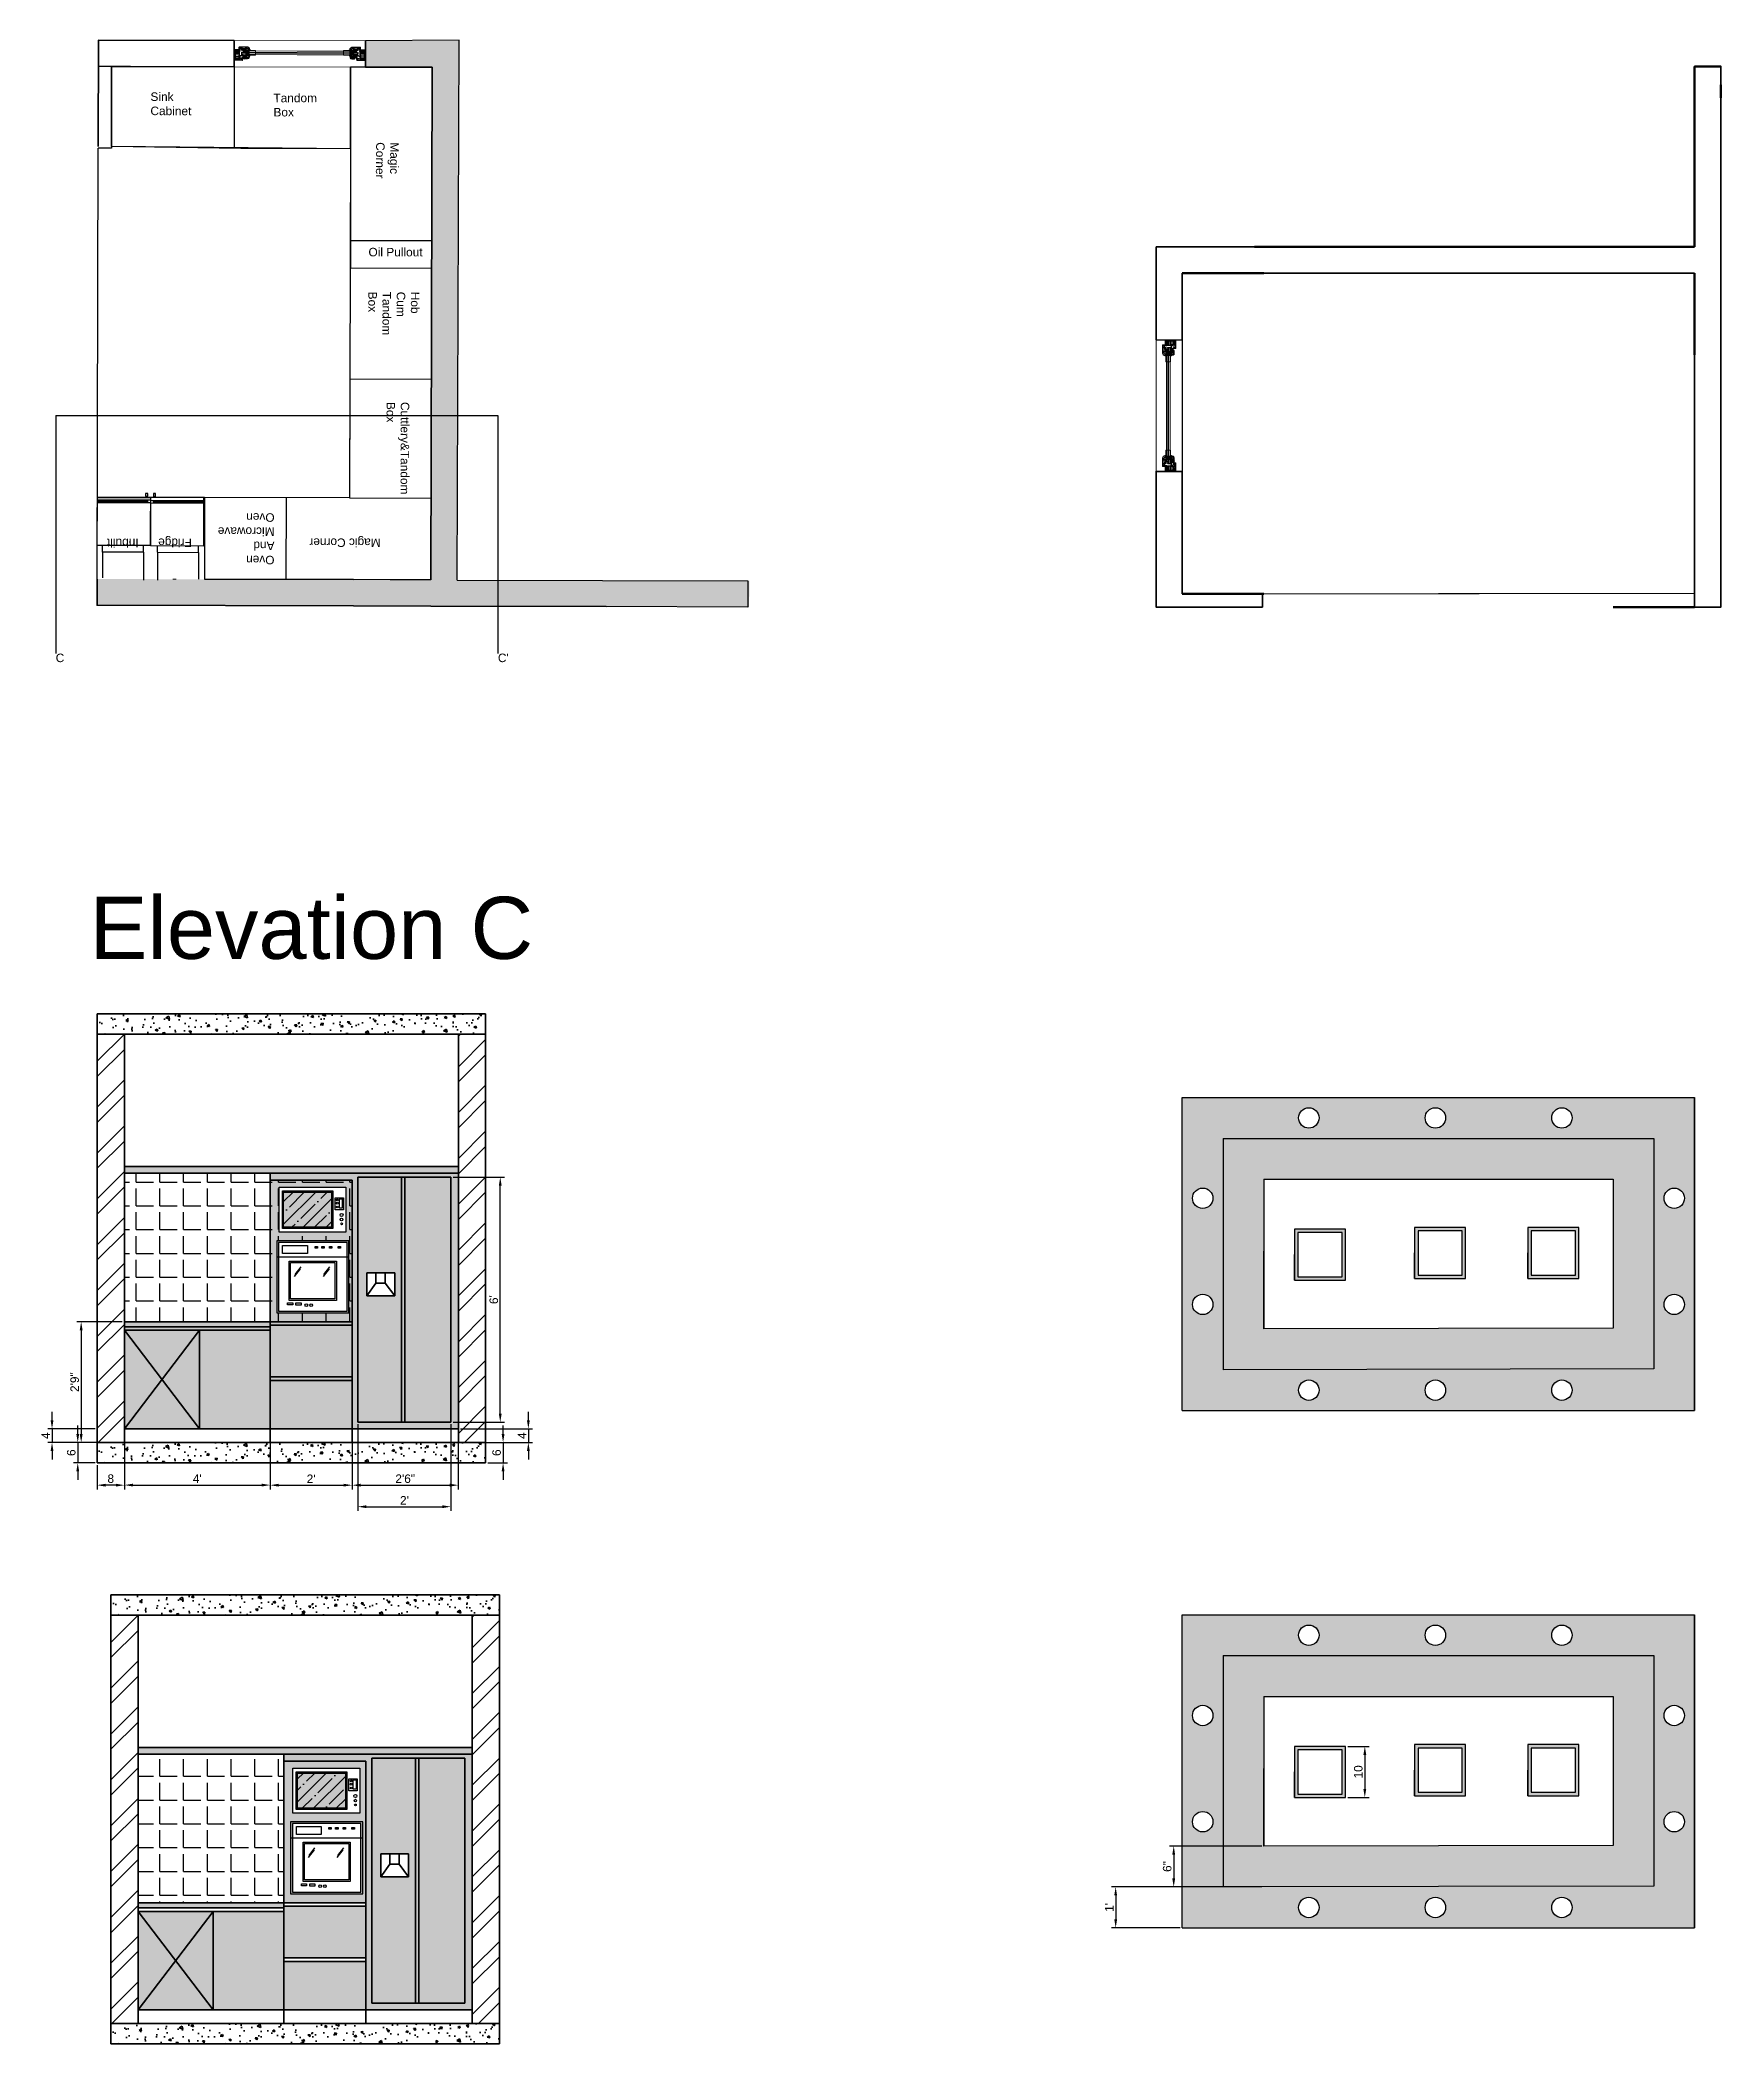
# Model space of a CAD drawing. Header units: millimetres. Extents: x 2258 to 5600, y 711 to 2563.
# Drawn here: x 5106 to 5600, y 1926 to 2515 of the extents above; entities that cross this region are included whole.
import ezdxf

# ---------------------------------------------------------------- set-up
doc = ezdxf.new("R2010")
doc.units = ezdxf.units.MM
for name, color, linetype, lineweight in [('FP_A_DOOR_WIN', 140, 'Continuous', 18), ('HAT', 8, 'Continuous', 18), ('PQI-A-IN-ELEV-PTRN', 249, 'Continuous', 0), ('PQI-A-IN-FURN', 39, 'Continuous', 13), ('PQI-A-IN-FURN-KIT', 37, 'Continuous', 13), ('PQI-A-WALL', 30, 'Continuous', 50), ('PQI-A-WIN', 140, 'Continuous', 13), ('PQI-ST-COLM', 34, 'Continuous', 40), ('WAL', 7, 'Continuous', 30)]:
    doc.layers.add(name, color=color, linetype=linetype, lineweight=lineweight)
doc.styles.get("Standard").update_dxf_attribs({"font": 'arial.ttf'})
doc.dimstyles.new('ISO-25', dxfattribs={"dimtxt": 2.5, "dimasz": 2.5, "dimexe": 1.25, "dimexo": 0.625, "dimtad": 1, "dimtxsty": 'Standard', "dimcen": 2.5, "dimadec": 0, "dimazin": 0, "dimtfac": 1, "dimtmove": 0, "dimatfit": 3, "dimfxl": 1, "dimarcsym": 0})
doc.dimstyles.new('SCHUECO', dxfattribs={"dimtxt": 4, "dimasz": 3, "dimexe": 0.18, "dimexo": 0.0625, "dimgap": 2, "dimtad": 0, "dimdec": 0, "dimzin": 0, "dimdsep": 46, "dimtxsty": 'Standard', "dimcen": 0.09, "dimadec": 0, "dimazin": 0, "dimtfac": 1, "dimtdec": 0, "dimtofl": 0, "dimtmove": 0, "dimatfit": 3, "dimfxl": 1, "dimtolj": 1, "dimtzin": 0, "dimarcsym": 0})
pattern_1 = [(135, (-4.5994, -2.0003), (1.41421, 1.41421), []), (45, (-4.5994, -2.0003), (1.41421, -1.41421), [])]

msp = doc.modelspace()

# ---------------------------------------------------------------- texts
at = {"char_height": 2.5, "attachment_point": 1}
for s, width, heights, insert, rotation in [('Sink Cabinet', 2.08509, [0], (5138.212, 2499.51), 359.736203), ('Tandom Box', 16.22064, [9.023], (5174.347, 2499.104), 0.169992), ('Magic Corner', 0.10807, [0], (5211.223, 2484.831), 269.521644), ('Hob  \\PCum Tandom Box', 0.06758, [0], (5217.271, 2440.93), 269.862332), ('Cuttlery&Tandom Box', 3.73013, [0], (5214.288, 2408.541), 269.862332), ('Oven  And Microwave Oven', 6.9441, [0], (5174.659, 2360.841), 179.862332), ('Fridge', 1.43104, [0], (5150.359, 2365.906), 179.862332)]:
    msp.add_mtext_dynamic_manual_height_columns(s, width=width, gutter_width=12.5, heights=heights, dxfattribs=dict(at, insert=insert, rotation=rotation))
at = {"insert": (5202.297, 2453.832), "char_height": 2.5, "attachment_point": 1}
msp.add_mtext('Oil Pullout', dxfattribs=at)
at = {"char_height": 2.5, "attachment_point": 1, "rotation": 179.862332}
for s, insert in [('Inbuilt', (5134.72, 2365.841)), ('Magic Corner', (5205.87, 2365.91))]:
    msp.add_mtext(s, dxfattribs=dict(at, insert=insert))
at = {"layer": 'HAT', "color": 18, "lineweight": 30, "true_color": 0x000000, "char_height": 2.5, "attachment_point": 1}
for s, insert in [('C', (5110.343, 2334.599)), ("C'", (5240.343, 2334.599))]:
    msp.add_mtext_dynamic_manual_height_columns(s, width=10, gutter_width=12.5, heights=[0], dxfattribs=dict(at, insert=insert))
at = {"layer": 'WAL', "insert": (5120.343, 2263.149), "char_height": 18.25058, "attachment_point": 1}
msp.add_mtext_dynamic_manual_height_columns('Elevation C', width=2973.31889, gutter_width=91.253, heights=[0], dxfattribs=at)

# ---------------------------------------------------------------- blocks, each defined once
blk = doc.blocks.new('A$C60C438EE')
for p, q in [((540, 416), (0, 416)), ((175, 330), (131, 272)), ((179, 344), (135, 286)), ((391, 330), (346, 272)), ((395, 344), (350, 286))]:
    blk.add_line(p, q)
for points in [[(0, 0), (540, 0), (540, 540), (0, 540)], [(13, 13), (526, 13), (526, 526), (13, 526)], [(43, 505), (229, 505), (229, 445), (43, 445)], [(286, 497), (304, 497), (304, 485), (286, 485)], [(337, 497), (355, 497), (355, 485), (337, 485)], [(394, 497), (412, 497), (412, 485), (394, 485)], [(459, 497), (477, 497), (477, 485), (459, 485)], [(93, 387), (446, 387), (446, 93), (93, 93)], [(103, 377), (435, 377), (435, 104), (103, 104)], [(81, 75), (119, 75), (119, 59), (81, 59)], [(143, 74), (181, 74), (181, 58), (143, 58)]]:
    blk.add_lwpolyline(points, close=True)
for centre in [(221, 57), (257, 58)]:
    blk.add_circle(centre, 10.1)
blk = doc.blocks.new('A$C348476DE')
at = {"ltscale": 1000}
h = blk.add_hatch(dxfattribs=at)
h.set_pattern_fill('ANSI35', color=256, scale=500, style=0)
h.set_pattern_definition([(45, (17537.57, -30450.01), (-88.38835, 88.38835), []), (45, (17625.96, -30450.01), (-88.38835, 88.38835), [156.25, -31.25, 0, -31.25])])
h.paths.add_polyline_path([(409, 312), (36, 312), (36, 38), (409, 38)])
for points in [[(0, 350), (520, 350), (520, 0), (0, 0)], [(26, 322), (419, 322), (419, 28), (26, 28)], [(31, 317), (414, 317), (414, 33), (31, 33)], [(36, 312), (409, 312), (409, 38), (36, 38)], [(436, 266), (501, 266), (501, 174), (436, 174)], [(469, 259), (492, 259), (492, 188), (469, 188)]]:
    blk.add_lwpolyline(points, close=True, dxfattribs=at)
for centre, radius in [((453, 251), 6.83), ((453, 226), 6.83), ((453, 196), 6.83), ((486, 134), 11.5), ((486, 98), 10.2), ((487, 65), 6.58)]:
    blk.add_circle(centre, radius, dxfattribs=at)
blk = doc.blocks.new('*D197')
at = {"color": 0, "lineweight": -2, "transparency": 16777216}
for p, q in [((5122.53, 2096.17), (5122.53, 2089)), ((5130.53, 2096.17), (5130.53, 2089)), ((5128.03, 2090.25), (5125.03, 2090.25))]:
    blk.add_line(p, q, dxfattribs=at)
at = {"color": 0, "transparency": 16777216}
for points in [[(5125.03, 2090.66), (5125.03, 2089.83), (5122.53, 2090.25)], [(5128.03, 2090.66), (5128.03, 2089.83), (5130.53, 2090.25)]]:
    blk.add_solid(points, dxfattribs=at)
at = {"layer": 'Defpoints', "color": 0, "transparency": 16777216}
for p in [(5122.53, 2096.79), (5130.53, 2096.79), (5122.53, 2090.25)]:
    blk.add_point(p, dxfattribs=at)
at = {"color": 0, "lineweight": 35, "transparency": 16777216, "insert": (5126.53, 2092.15), "char_height": 2.5, "attachment_point": 5}
blk.add_mtext('8', dxfattribs=at)
blk = doc.blocks.new('*D198')
at = {"color": 0, "lineweight": -2, "transparency": 16777216}
for p, q in [((5237.34, 2102.79), (5243.12, 2102.79)), ((5241.87, 2105.29), (5241.87, 2107.79)), ((5241.87, 2102.79), (5241.87, 2096.79)), ((5237.34, 2096.79), (5243.12, 2096.79)), ((5241.87, 2094.29), (5241.87, 2091.79))]:
    blk.add_line(p, q, dxfattribs=at)
at = {"color": 0, "transparency": 16777216}
for points in [[(5241.45, 2105.29), (5242.28, 2105.29), (5241.87, 2102.79)], [(5241.45, 2094.29), (5242.28, 2094.29), (5241.87, 2096.79)]]:
    blk.add_solid(points, dxfattribs=at)
at = {"layer": 'Defpoints', "color": 0, "transparency": 16777216}
for p in [(5236.71, 2102.79), (5236.71, 2096.79), (5241.87, 2096.79)]:
    blk.add_point(p, dxfattribs=at)
at = {"color": 0, "lineweight": 35, "transparency": 16777216, "insert": (5239.97, 2099.79), "char_height": 2.5, "attachment_point": 5, "rotation": 90}
blk.add_mtext('6', dxfattribs=at)
blk = doc.blocks.new('*D199')
at = {"color": 0, "lineweight": -2, "transparency": 16777216}
for p, q in [((5121.91, 2102.79), (5115.57, 2102.79)), ((5116.82, 2105.29), (5116.82, 2107.79)), ((5116.82, 2102.79), (5116.82, 2096.79)), ((5121.91, 2096.79), (5115.57, 2096.79)), ((5116.82, 2094.29), (5116.82, 2091.79))]:
    blk.add_line(p, q, dxfattribs=at)
at = {"color": 0, "transparency": 16777216}
for points in [[(5116.41, 2105.29), (5117.24, 2105.29), (5116.82, 2102.79)], [(5116.41, 2094.29), (5117.24, 2094.29), (5116.82, 2096.79)]]:
    blk.add_solid(points, dxfattribs=at)
at = {"layer": 'Defpoints', "color": 0, "transparency": 16777216}
for p in [(5122.53, 2102.79), (5116.82, 2096.79), (5122.53, 2096.79)]:
    blk.add_point(p, dxfattribs=at)
at = {"color": 0, "lineweight": 35, "transparency": 16777216, "insert": (5114.92, 2099.79), "char_height": 2.5, "attachment_point": 5, "rotation": 90}
blk.add_mtext('6', dxfattribs=at)
blk = doc.blocks.new('*D200')
at = {"color": 0, "lineweight": -2, "transparency": 16777216}
for p, q in [((5249.3, 2109.29), (5249.3, 2111.79)), ((5229.34, 2106.79), (5250.55, 2106.79)), ((5229.34, 2102.79), (5250.55, 2102.79)), ((5249.3, 2106.79), (5249.3, 2102.79)), ((5249.3, 2100.29), (5249.3, 2097.79))]:
    blk.add_line(p, q, dxfattribs=at)
at = {"color": 0, "transparency": 16777216}
for points in [[(5248.88, 2109.29), (5249.71, 2109.29), (5249.3, 2106.79)], [(5248.88, 2100.29), (5249.71, 2100.29), (5249.3, 2102.79)]]:
    blk.add_solid(points, dxfattribs=at)
at = {"layer": 'Defpoints', "color": 0, "transparency": 16777216}
for p in [(5228.71, 2106.79), (5228.71, 2102.79), (5249.3, 2102.79)]:
    blk.add_point(p, dxfattribs=at)
at = {"color": 0, "lineweight": 35, "transparency": 16777216, "insert": (5247.42, 2104.79), "char_height": 2.5, "attachment_point": 5, "rotation": 90}
blk.add_mtext('4', dxfattribs=at)
blk = doc.blocks.new('*D201')
at = {"color": 0, "lineweight": -2, "transparency": 16777216}
for p, q in [((5109.26, 2109.29), (5109.26, 2111.79)), ((5121.91, 2106.79), (5108.01, 2106.79)), ((5121.91, 2102.79), (5108.01, 2102.79)), ((5109.26, 2106.79), (5109.26, 2102.79)), ((5109.26, 2100.29), (5109.26, 2097.79))]:
    blk.add_line(p, q, dxfattribs=at)
at = {"color": 0, "transparency": 16777216}
for points in [[(5108.84, 2109.29), (5109.68, 2109.29), (5109.26, 2106.79)], [(5108.84, 2100.29), (5109.68, 2100.29), (5109.26, 2102.79)]]:
    blk.add_solid(points, dxfattribs=at)
at = {"layer": 'Defpoints', "color": 0, "transparency": 16777216}
for p in [(5109.26, 2102.79), (5122.53, 2106.79), (5122.53, 2102.79)]:
    blk.add_point(p, dxfattribs=at)
at = {"color": 0, "lineweight": 35, "transparency": 16777216, "insert": (5107.38, 2104.79), "char_height": 2.5, "attachment_point": 5, "rotation": 90}
blk.add_mtext('4', dxfattribs=at)
blk = doc.blocks.new('*D202')
at = {"color": 0, "lineweight": -2, "transparency": 16777216}
for p, q in [((5227.17, 2180.76), (5242.29, 2180.76)), ((5241.04, 2111.26), (5241.04, 2178.26)), ((5227.17, 2108.76), (5242.29, 2108.76))]:
    blk.add_line(p, q, dxfattribs=at)
at = {"color": 0, "transparency": 16777216}
for points in [[(5240.62, 2178.26), (5241.45, 2178.26), (5241.04, 2180.76)], [(5240.62, 2111.26), (5241.45, 2111.26), (5241.04, 2108.76)]]:
    blk.add_solid(points, dxfattribs=at)
at = {"layer": 'Defpoints', "color": 0, "transparency": 16777216}
for p in [(5226.54, 2180.76), (5241.04, 2180.76), (5226.54, 2108.76)]:
    blk.add_point(p, dxfattribs=at)
at = {"color": 0, "lineweight": 35, "transparency": 16777216, "insert": (5239.14, 2144.76), "char_height": 2.5, "attachment_point": 5, "rotation": 90}
blk.add_mtext("6'", dxfattribs=at)
blk = doc.blocks.new('*D206')
at = {"color": 0, "lineweight": -2, "transparency": 16777216}
for p, q in [((5130.53, 2106.17), (5130.53, 2089.02)), ((5173.38, 2106.17), (5173.38, 2089.02)), ((5133.03, 2090.27), (5170.88, 2090.27))]:
    blk.add_line(p, q, dxfattribs=at)
at = {"color": 0, "transparency": 16777216}
for points in [[(5133.03, 2090.69), (5133.03, 2089.86), (5130.53, 2090.27)], [(5170.88, 2090.69), (5170.88, 2089.86), (5173.38, 2090.27)]]:
    blk.add_solid(points, dxfattribs=at)
at = {"layer": 'Defpoints', "color": 0, "transparency": 16777216}
for p in [(5130.53, 2106.79), (5173.38, 2106.79), (5173.38, 2090.27)]:
    blk.add_point(p, dxfattribs=at)
at = {"color": 0, "lineweight": 35, "transparency": 16777216, "insert": (5151.96, 2092.15), "char_height": 2.5, "attachment_point": 5}
blk.add_mtext("4'", dxfattribs=at)
blk = doc.blocks.new('*D207')
at = {"color": 0, "lineweight": -2, "transparency": 16777216}
for p, q in [((5173.38, 2106.17), (5173.38, 2088.99)), ((5197.47, 2106.17), (5197.47, 2088.99)), ((5175.88, 2090.24), (5194.97, 2090.24))]:
    blk.add_line(p, q, dxfattribs=at)
at = {"color": 0, "transparency": 16777216}
for points in [[(5175.88, 2090.66), (5175.88, 2089.83), (5173.38, 2090.24)], [(5194.97, 2090.66), (5194.97, 2089.83), (5197.47, 2090.24)]]:
    blk.add_solid(points, dxfattribs=at)
at = {"layer": 'Defpoints', "color": 0, "transparency": 16777216}
for p in [(5173.38, 2106.79), (5197.47, 2106.79), (5197.47, 2090.24)]:
    blk.add_point(p, dxfattribs=at)
at = {"color": 0, "lineweight": 35, "transparency": 16777216, "insert": (5185.43, 2092.12), "char_height": 2.5, "attachment_point": 5}
blk.add_mtext("2'", dxfattribs=at)
blk = doc.blocks.new('*D208')
at = {"color": 0, "lineweight": -2, "transparency": 16777216}
for p, q in [((5197.47, 2106.17), (5197.47, 2088.99)), ((5228.71, 2106.17), (5228.71, 2088.99)), ((5199.97, 2090.24), (5226.21, 2090.24))]:
    blk.add_line(p, q, dxfattribs=at)
at = {"color": 0, "transparency": 16777216}
for points in [[(5199.97, 2090.66), (5199.97, 2089.83), (5197.47, 2090.24)], [(5226.21, 2090.66), (5226.21, 2089.83), (5228.71, 2090.24)]]:
    blk.add_solid(points, dxfattribs=at)
at = {"layer": 'Defpoints', "color": 0, "transparency": 16777216}
for p in [(5197.47, 2106.79), (5228.71, 2106.79), (5228.71, 2090.24)]:
    blk.add_point(p, dxfattribs=at)
at = {"color": 0, "lineweight": 35, "transparency": 16777216, "insert": (5213.09, 2092.14), "char_height": 2.5, "attachment_point": 5}
blk.add_mtext('2\'6"', dxfattribs=at)
blk = doc.blocks.new('*D209')
at = {"color": 0, "lineweight": -2, "transparency": 16777216}
for p, q in [((5199.19, 2108.14), (5199.19, 2082.67)), ((5226.54, 2108.14), (5226.54, 2082.67)), ((5201.69, 2083.92), (5224.04, 2083.92))]:
    blk.add_line(p, q, dxfattribs=at)
at = {"color": 0, "transparency": 16777216}
for points in [[(5201.69, 2084.34), (5201.69, 2083.51), (5199.19, 2083.92)], [(5224.04, 2084.34), (5224.04, 2083.51), (5226.54, 2083.92)]]:
    blk.add_solid(points, dxfattribs=at)
at = {"layer": 'Defpoints', "color": 0, "transparency": 16777216}
for p in [(5199.19, 2108.76), (5226.54, 2108.76), (5226.54, 2083.92)]:
    blk.add_point(p, dxfattribs=at)
at = {"color": 0, "lineweight": 35, "transparency": 16777216, "insert": (5212.87, 2085.8), "char_height": 2.5, "attachment_point": 5}
blk.add_mtext("2'", dxfattribs=at)
blk = doc.blocks.new('*D210')
at = {"color": 0, "lineweight": -2, "transparency": 16777216}
for p, q in [((5129.91, 2138.25), (5116.58, 2138.25)), ((5117.83, 2135.75), (5117.83, 2105.29)), ((5129.91, 2102.79), (5116.58, 2102.79))]:
    blk.add_line(p, q, dxfattribs=at)
at = {"color": 0, "transparency": 16777216}
for points in [[(5117.41, 2135.75), (5118.25, 2135.75), (5117.83, 2138.25)], [(5117.41, 2105.29), (5118.25, 2105.29), (5117.83, 2102.79)]]:
    blk.add_solid(points, dxfattribs=at)
at = {"layer": 'Defpoints', "color": 0, "transparency": 16777216}
for p in [(5130.53, 2138.25), (5117.83, 2102.79), (5130.53, 2102.79)]:
    blk.add_point(p, dxfattribs=at)
at = {"color": 0, "lineweight": 35, "transparency": 16777216, "insert": (5115.93, 2120.52), "char_height": 2.5, "attachment_point": 5, "rotation": 90}
blk.add_mtext('2\'9"', dxfattribs=at)
blk = doc.blocks.new('*X56')
at = {"color": 0}
for p, q in [((10, 19), (11, 19)), ((11, 17), (13, 19)), ((12, 17), (14, 19)), ((13, 17), (15, 19)), ((14, 17), (16, 19)), ((17, 17), (19, 19)), ((18, 17), (20, 19)), ((19, 17), (21, 19)), ((20, 17), (22, 19)), ((22, 17), (24, 19)), ((23, 17), (25, 19)), ((24, 17), (26, 19)), ((25, 17), (27, 19)), ((28, 17), (30, 19)), ((29, 17), (31, 19)), ((29, 17), (31, 19)), ((30, 17), (32, 19)), ((33, 17), (35, 19)), ((34, 17), (35, 19)), ((35, 17), (35, 18))]:
    blk.add_line(p, q, dxfattribs=at)
blk = doc.blocks.new('*X57')
at = {"color": 0}
for p, q in [((10, 69), (12, 71)), ((10, 70), (12, 71)), ((11, 69), (13, 71)), ((12, 69), (14, 71)), ((15, 69), (17, 71)), ((16, 69), (18, 71)), ((17, 69), (19, 71)), ((18, 69), (20, 71)), ((20, 69), (22, 71)), ((21, 69), (23, 71)), ((22, 69), (24, 71)), ((23, 69), (25, 71)), ((26, 69), (28, 71)), ((27, 69), (29, 71)), ((28, 69), (30, 71)), ((28, 69), (30, 71)), ((31, 69), (33, 71)), ((32, 69), (34, 71)), ((33, 69), (35, 71)), ((34, 69), (35, 71))]:
    blk.add_line(p, q, dxfattribs=at)
blk = doc.blocks.new('*X58')
at = {"color": 0}
for p, q in [((0, 57), (6, 63)), ((0, 61), (2, 63)), ((7, 54), (0, 61)), ((0, 54), (7, 61)), ((0, 51), (7, 58)), ((7, 50), (0, 57)), ((7, 47), (0, 54)), ((0, 47), (7, 54)), ((7, 44), (0, 51)), ((0, 44), (7, 51)), ((7, 40), (0, 47)), ((0, 40), (7, 47)), ((7, 37), (0, 44)), ((0, 37), (7, 44)), ((0, 34), (7, 41)), ((7, 33), (0, 40)), ((6, 31), (0, 37)), ((3, 31), (0, 34)), ((7, 57), (1, 63)), ((1, 31), (7, 37)), ((7, 60), (4, 63)), ((4, 31), (7, 34))]:
    blk.add_line(p, q, dxfattribs=at)
blk = doc.blocks.new('BASEPOINT')
for q in [(0, 3), (3, 0)]:
    blk.add_line((0, 0), q)
blk.add_text('Basepoint', height=0.6).set_placement((0, 1))
blk = doc.blocks.new('PRJ_INSERT_105_59361299829', base_point=(370, 297))
h = blk.add_hatch()
h.set_pattern_fill('ACAD_ISO07W100', color=256, scale=0.1, angle=45, style=0)
h.set_pattern_definition([(45, (96.3329, -202.4815), (0.3535534, -0.3535534), [0.05, -0.3])])
h.paths.add_polyline_path([(370, 307), (370, 307), (371, 307), (372, 306), (373, 306), (373, 306), (372, 309), (372, 309), (372, 309), (372, 309), (372, 310), (372, 309), (370, 311), (370, 311), (370, 311), (370, 310), (370, 309), (370, 309), (370, 308)], flags=16)
h.paths.add_polyline_path([(371, 306), (370, 306), (370, 305), (370, 304), (368, 304), (369, 311), (369, 312), (371, 313), (371, 313), (371, 313), (371, 313), (371, 312), (371, 312), (372, 310), (373, 309), (374, 306), (373, 305), (372, 305), (371, 306)])
h = blk.add_hatch()
h.set_pattern_fill('ANSI37', color=256, scale=0.5, style=0)
h.set_pattern_definition([(45, (96.3329, -202.4815), (1.122532, -1.122532), []), (315, (96.3329, -202.4815), (-1.122532, -1.122532), [])])
edge = h.paths.add_edge_path()
edge.add_arc((364, 297), 0.5, 120.8947, 276.9883)
edge.add_line((364, 297), (366, 297))
edge.add_line((366, 297), (366, 297))
edge.add_line((366, 297), (366, 296))
edge.add_line((366, 296), (366, 295))
edge.add_line((366, 295), (365, 295))
edge.add_line((365, 295), (365, 295))
edge.add_line((365, 295), (365, 295))
edge.add_line((365, 295), (365, 295))
edge.add_line((365, 295), (367, 293))
edge.add_line((367, 293), (369, 293))
edge.add_line((369, 293), (371, 295))
edge.add_line((371, 295), (371, 295))
edge.add_line((371, 295), (371, 295))
edge.add_line((371, 295), (370, 295))
edge.add_line((370, 295), (370, 296))
edge.add_line((370, 296), (370, 297))
edge.add_line((370, 297), (370, 297))
edge.add_line((370, 297), (372, 297))
edge.add_arc((372, 297), 0.5, 263.0117, 406.2845)
edge.add_line((372, 298), (371, 299))
edge.add_line((371, 299), (370, 304))
edge.add_line((370, 304), (368, 304))
edge.add_line((368, 304), (369, 299))
edge.add_arc((368, 299), 0.5, 270, 364.9894, ccw=False)
edge.add_line((368, 299), (365, 299))
edge.add_line((365, 299), (365, 299))
edge.add_line((365, 299), (364, 298))
h.paths.add_polyline_path([(369, 297), (369, 297), (369, 297), (367, 297), (367, 297), (367, 295), (367, 294), (368, 293), (368, 293), (369, 294), (369, 295)], flags=16)
for points in [[(371, 306), (370, 306), (370, 305), (370, 304), (368, 304), (369, 311), (369, 312), (371, 313), (371, 313), (371, 313), (371, 313), (371, 312), (371, 312), (372, 310), (373, 309), (374, 306), (373, 305), (372, 305), (371, 306)], [(370, 307), (370, 307), (371, 307), (372, 306), (373, 306), (373, 306), (372, 309), (372, 309), (372, 309), (372, 309), (372, 310), (372, 309), (370, 311), (370, 311), (370, 311), (370, 310), (370, 309), (370, 309), (370, 308)], [(369, 297), (369, 297), (369, 297), (367, 297), (367, 297), (367, 295), (367, 294), (368, 293), (368, 293), (369, 294), (369, 295)]]:
    blk.add_lwpolyline(points, close=True)
blk.add_lwpolyline([(364, 298, 0.81046), (364, 297), (366, 297), (366, 297), (366, 296), (366, 295), (365, 295), (365, 295), (365, 295), (365, 295), (367, 293), (369, 293), (371, 295), (371, 295), (371, 295), (370, 295), (370, 296), (370, 297), (370, 297), (372, 297, 0.721706), (372, 298), (371, 299), (370, 304), (368, 304), (369, 299, -0.439955), (368, 299), (365, 299), (365, 299)], format="xyb", close=True)
blk.add_blockref('BASEPOINT', (370, 297))
blk = doc.blocks.new('244234EZ')
h = blk.add_hatch()
h.set_pattern_fill('NETZ', color=256, angle=45, style=0)
h.set_pattern_definition([(45, (0.0102, -1.4981), (-0.70711, 0.70711), []), (135, (0.0102, -1.4981), (-0.70711, -0.70711), [])])
h.paths.add_polyline_path([(4, 1, -0.048353), (4, 4, 0.331921), (4, 5, 0.161435), (3, 5), (-1, 5, 0.831543), (-1, 4), (0, 3, -1.190626), (1, 3), (0, 3, 0.129694), (-1, 3), (-1, 2, -0.601488), (-2, 2, 0.254499), (-2, 2), (-4, 2, 0.198909), (-4, 2), (-5, 1, 0.198912), (-5, 1), (-5, 1)])
h.paths.add_polyline_path([(0, 2, -0.917629), (0, 2), (2, 2, 0.733238), (2, 3), (0, 4, -1), (0, 4), (3, 4, -0.134065), (3, 4), (3, 4, -0.355746), (4, 4), (3, 2, -0.335324), (2, 2)], flags=16)
h = blk.add_hatch()
h.set_pattern_fill('NETZ', color=256, scale=2, angle=45, style=0)
h.set_pattern_definition([(45, (0.0102, -1.498), (-1.4142, 1.4142), []), (135, (0.0102, -1.498), (-1.4142, -1.4142), [])])
h.paths.add_polyline_path([(-5, 1), (-5, 0, 0.414214), (-5, 0), (-5, 0), (-4, 0, -0.16568), (-4, 0), (-4, 0, -0.375721), (-3, 0), (-3, -1, -0.27755), (-4, -2), (-4, -2, 0.528209), (-4, -2), (-2, -4, 0.363958), (-1, -4), (1, -2, 0.531978), (1, -2), (0, -2, -0.27755), (0, -1), (0, 0, -0.453753), (0, 0), (1, 0), (1, 0), (4, 0, 0.422763), (4, 0, -0.006466), (4, 1)])
h.paths.add_polyline_path([(-1, 0), (-1, -2, -0.221711), (-1, -3), (-1, -3, -0.363936), (-2, -3), (-3, -3, -0.221711), (-3, -2), (-3, 0, -0.414214), (-3, 0), (-1, 0, -0.414436)], flags=16)
blk.add_line((4, 1), (-5, 1))
for points in [[(1, -2), (0, -2, -0.27755), (0, -1), (0, 0, -0.453753), (0, 0), (1, 0), (1, 0), (4, 0, 0.422763), (4, 0, -0.054836), (4, 4, 0.331921), (4, 5, 0.161435), (3, 5), (-1, 5, 0.831541), (-1, 4), (0, 3, -1.190626), (1, 3), (0, 3, 0.129694), (-1, 3), (-1, 2, -0.601488), (-2, 2, 0.254499), (-2, 2), (-4, 2, 0.198909), (-4, 2), (-5, 1, 0.198912), (-5, 1), (-5, 0, 0.414214), (-5, 0), (-5, 0), (-4, 0, -0.16568), (-4, 0), (-4, 0, -0.375721), (-3, 0), (-3, -1, -0.27755), (-4, -2), (-4, -2, 0.531978), (-4, -2), (-2, -4, 0.363946), (-1, -4), (1, -2, 0.531978)], [(-3, -3), (-2, -3, 0.363955), (-1, -3), (-1, -3, 0.221711), (-1, -2), (-1, 0, 0.413991), (-1, 0), (-3, 0, 0.414157), (-3, 0), (-3, -2, 0.221711)], [(0, 4, 1), (0, 4), (2, 3, -0.733238), (2, 2), (0, 2, 0.917629), (0, 2), (2, 2, 0.335324), (3, 2), (4, 4, 0.355746), (3, 4), (3, 4, 0.134065), (3, 4)]]:
    blk.add_lwpolyline(points, format="xyb", close=True)
blk.add_blockref('BASEPOINT', (0, 0))
blk = doc.blocks.new('*D8')
at = {"transparency": 16777216}
for p, q in [((-12, 5), (-12, 8)), ((-4, 2), (-12, 2)), ((-5, 0), (-12, 0)), ((-12, -3), (-12, -6))]:
    blk.add_line(p, q, dxfattribs=at)
for p in [(-12, 0), (-5, 0), (-4, 2)]:
    blk.add_point(p, dxfattribs=at)
for points in [[(-12, 5), (-11, 5), (-12, 2)], [(-12, -3), (-11, -3), (-12, 0)]]:
    blk.add_solid(points, dxfattribs=at)
at = {"transparency": 16777216, "insert": (-12, -9), "char_height": 4, "attachment_point": 5, "rotation": 90}
blk.add_mtext('\\A1;2', dxfattribs=at)
blk = doc.blocks.new('*D9')
at = {"transparency": 16777216}
for p, q in [((3, 5), (13, 5)), ((4, 0), (13, 0)), ((13, 8), (13, 11)), ((13, -3), (13, -6))]:
    blk.add_line(p, q, dxfattribs=at)
for p in [(3, 5), (4, 0), (13, 0)]:
    blk.add_point(p, dxfattribs=at)
for points in [[(12, 8), (13, 8), (13, 5)], [(12, -3), (13, -3), (13, 0)]]:
    blk.add_solid(points, dxfattribs=at)
at = {"transparency": 16777216, "insert": (13, -9), "char_height": 4, "attachment_point": 5, "rotation": 90}
blk.add_mtext('\\A1;5', dxfattribs=at)
blk = doc.blocks.new('*X59')
at = {"color": 0}
for p, q in [((31, -73), (32, -72)), ((33, -74), (35, -72)), ((34, -74), (36, -72)), ((34, -74), (36, -72)), ((35, -74), (37, -72)), ((38, -74), (40, -72)), ((39, -74), (41, -72)), ((40, -74), (42, -72)), ((41, -74), (43, -72)), ((43, -74), (45, -72)), ((44, -74), (46, -72)), ((45, -74), (47, -72)), ((46, -74), (48, -72)), ((49, -74), (51, -72)), ((50, -74), (52, -72)), ((51, -74), (53, -72)), ((52, -74), (54, -72)), ((54, -74), (56, -72)), ((55, -74), (56, -73)), ((56, -74), (56, -74))]:
    blk.add_line(p, q, dxfattribs=at)
blk = doc.blocks.new('*X60')
at = {"color": 0}
for p, q in [((23, -13), (25, -12)), ((24, -14), (26, -12)), ((25, -14), (27, -12)), ((26, -14), (28, -12)), ((28, -14), (30, -12)), ((29, -14), (31, -12)), ((30, -14), (32, -12)), ((31, -14), (33, -12)), ((34, -14), (36, -12)), ((35, -14), (37, -12)), ((36, -14), (38, -12)), ((36, -14), (38, -12)), ((39, -14), (41, -12)), ((40, -14), (42, -12)), ((41, -14), (43, -12)), ((42, -14), (44, -12)), ((45, -14), (47, -12)), ((45, -14), (47, -12)), ((46, -14), (48, -12)), ((47, -14), (48, -12))]:
    blk.add_line(p, q, dxfattribs=at)
blk = doc.blocks.new('*X61')
at = {"color": 0}
for p, q in [((55, -31), (61, -25)), ((55, -28), (57, -25)), ((55, -34), (64, -26)), ((65, -37), (55, -27)), ((55, -38), (65, -28)), ((65, -40), (55, -30)), ((55, -41), (65, -31)), ((65, -43), (55, -33)), ((55, -45), (65, -35)), ((65, -47), (55, -37)), ((55, -48), (65, -38)), ((65, -50), (55, -40)), ((55, -51), (65, -41)), ((65, -54), (55, -44)), ((55, -55), (65, -45)), ((65, -57), (55, -47)), ((62, -58), (55, -50)), ((59, -58), (55, -54)), ((56, -57), (65, -48)), ((65, -33), (57, -25)), ((59, -58), (65, -51)), ((65, -30), (60, -25)), ((62, -58), (65, -55)), ((65, -27), (65, -26))]:
    blk.add_line(p, q, dxfattribs=at)
blk = doc.blocks.new('*D11')
at = {"transparency": 16777216}
for p, q in [((95, 50), (102, 50)), ((100, 45), (102, 45)), ((102, 53), (102, 56)), ((102, 42), (102, 39))]:
    blk.add_line(p, q, dxfattribs=at)
for p in [(95, 50), (100, 45), (102, 50)]:
    blk.add_point(p, dxfattribs=at)
for points in [[(101, 53), (102, 53), (102, 50)], [(101, 42), (102, 42), (102, 45)]]:
    blk.add_solid(points, dxfattribs=at)
at = {"transparency": 16777216, "insert": (102, 59), "char_height": 2, "attachment_point": 5, "rotation": 90}
blk.add_mtext('\\A1;5', dxfattribs=at)
blk = doc.blocks.new('BASIS')
for q in [(0, 3), (3, 0)]:
    blk.add_line((0, 0), q)
blk.add_text('BASIS', height=0.6).set_placement((0, 1))
blk = doc.blocks.new('GLASDATABASE7')
for p, q in [((1, 0), (-37, -5)), ((1, -5), (-37, 0)), ((-35, 0), (-35, 60)), ((-34, 0), (-34, 60)), ((-33, 0), (-33, 60)), ((-19, 0), (-19, 60)), ((-18, 0), (-18, 60)), ((-17, 0), (-17, 60)), ((-3, 0), (-3, 60)), ((-2, 0), (-2, 60)), ((-1, 0), (-1, 60))]:
    blk.add_line(p, q)
for points in [[(1, 0), (1, -5), (-37, -5), (-37, 0)], [(-32, 0), (-32, 60), (-36, 60), (-36, 0)], [(-32, 13), (-26, 13), (-26, 13), (-26, 13), (-20, 13), (-20, 60), (-32, 60)], [(-20, 6), (-23, 3), (-29, 3), (-32, 6), (-32, 0), (-20, 0)], [(-21, 12), (-21, 7), (-23, 5), (-29, 5), (-31, 7), (-31, 12)], [(-16, 0), (-16, 60), (-20, 60), (-20, 0)], [(-16, 13), (-10, 13), (-10, 13), (-10, 13), (-4, 13), (-4, 60), (-16, 60)], [(-4, 6), (-7, 3), (-13, 3), (-16, 6), (-16, 0), (-4, 0)], [(-5, 12), (-5, 7), (-7, 5), (-13, 5), (-15, 7), (-15, 12)], [(0, 0), (0, 60), (-4, 60), (-4, 0)], [(0, 0), (0, 0)], [(0, 0), (0, 0)]]:
    blk.add_lwpolyline(points, close=True)
blk.add_blockref('BASIS', (5, -10))
blk = doc.blocks.new('*D14')
at = {"transparency": 16777216}
for p, q in [((-8, 8), (-8, 11)), ((0, 5), (-8, 5)), ((-6, 0), (-8, 0)), ((-8, -3), (-8, -6))]:
    blk.add_line(p, q, dxfattribs=at)
for p in [(0, 5), (-8, 0), (-6, 0)]:
    blk.add_point(p, dxfattribs=at)
for points in [[(-8, 8), (-7, 8), (-8, 5)], [(-8, -3), (-7, -3), (-8, 0)]]:
    blk.add_solid(points, dxfattribs=at)
at = {"transparency": 16777216, "insert": (-8, -9), "char_height": 2, "attachment_point": 5, "rotation": 90}
blk.add_mtext('\\A1;5', dxfattribs=at)
blk = doc.blocks.new('PRJ_INSERT_100_59361299862', base_point=(0, 0))
h = blk.add_hatch()
h.set_pattern_fill('NETZ', color=256, scale=2, angle=-135, style=0)
h.set_pattern_definition(pattern_1)
edge = h.paths.add_edge_path()
edge.add_arc((-25, 25), 0.701, 21.5118, 179.958)
edge.add_line((-26, 25), (-26, 25))
edge.add_arc((-23, 25), 3.01, 180.0616, 218.4438)
edge.add_line((-25, 23), (-23, 20))
edge.add_arc((-25, 18), 3, 0, 39.0439, ccw=False)
edge.add_line((-22, 18), (-22, 23))
edge.add_arc((-22, 23), 0.197, 73.5386, 180.2871, ccw=False)
edge.add_arc((-21, 27), 4.17, 201.7355, 256.5369, ccw=False)
h = blk.add_hatch()
h.set_pattern_fill('NETZ', color=256, scale=2, angle=-135, style=0)
h.set_pattern_definition(pattern_1)
edge = h.paths.add_edge_path()
edge.add_arc((-25, 16), 0.7, 57.9863, 211.9211, ccw=False)
edge.add_arc((-19, 22), 8, 225.5218, 250.4567)
edge.add_line((-22, 15), (-22, 12))
edge.add_arc((-17, 21), 10.3, 212.7228, 242.2922, ccw=False)
for points in [[(-25, 26, 0.827612), (-26, 25), (-26, 25, 0.169058), (-25, 23), (-23, 20, -0.172029), (-22, 18), (-22, 23, -0.502666), (-22, 23, -0.243781)], [(-26, 16, -0.794971), (-25, 17, 0.10923), (-22, 15), (-22, 12, -0.129742)], [(-3, 0), (-1, 0), (-1, 1, 0.414214), (0, 2), (0, 7, 0.27545), (-13, 21), (-13, 21), (-22, 23, 0.490874), (-22, 23), (-22, 8, 0.413429), (-21, 8), (-16, 8, -0.414072), (-13, 5), (-13, 0, 0.414542), (-13, 0), (-9, 0), (-9, 0), (-8, 0, -0.339454), (-7, 0), (-7, -1, -0.212557), (-7, -3), (-8, -4, -0.253968), (-9, -5), (-9, -5, 1), (-9, -7), (-8, -7, 0.253968), (-7, -6), (-5, -2), (-5, 0, -0.493145), (-5, 0), (-3, 0)], [(-11, 4), (-12, 5), (-12, 5, 0.414381), (-16, 10), (-20, 10, -0.414219), (-20, 10), (-20, 20, -0.493144), (-20, 21), (-14, 19, -0.280669), (-2, 7), (-2, 3, -0.41418), (-2, 2), (-10, 2), (-10, 2), (-11, 2, -0.414237), (-12, 2), (-12, 4)]]:
    blk.add_lwpolyline(points, format="xyb", close=True)
blk.add_blockref('BASEPOINT', (0, 0))
blk = doc.blocks.new('*X62')
at = {"color": 0}
for p, q in [((10, 19), (11, 19)), ((11, 17), (13, 19)), ((12, 17), (14, 19)), ((13, 17), (15, 19)), ((14, 17), (16, 19)), ((17, 17), (19, 19)), ((18, 17), (20, 19)), ((19, 17), (21, 19)), ((20, 17), (22, 19)), ((22, 17), (24, 19)), ((23, 17), (25, 19)), ((24, 17), (26, 19)), ((25, 17), (27, 19)), ((28, 17), (30, 19)), ((29, 17), (31, 19)), ((29, 17), (31, 19)), ((30, 17), (32, 19)), ((33, 17), (35, 19)), ((34, 17), (35, 19)), ((35, 17), (35, 18))]:
    blk.add_line(p, q, dxfattribs=at)
blk = doc.blocks.new('*X63')
at = {"color": 0}
for p, q in [((10, 69), (12, 71)), ((10, 70), (12, 71)), ((11, 69), (13, 71)), ((12, 69), (14, 71)), ((15, 69), (17, 71)), ((16, 69), (18, 71)), ((17, 69), (19, 71)), ((18, 69), (20, 71)), ((20, 69), (22, 71)), ((21, 69), (23, 71)), ((22, 69), (24, 71)), ((23, 69), (25, 71)), ((26, 69), (28, 71)), ((27, 69), (29, 71)), ((28, 69), (30, 71)), ((28, 69), (30, 71)), ((31, 69), (33, 71)), ((32, 69), (34, 71)), ((33, 69), (35, 71)), ((34, 69), (35, 71))]:
    blk.add_line(p, q, dxfattribs=at)
blk = doc.blocks.new('PRJ_INSERT_55_593613279781', base_point=(370, 297))
for points in [[(371, 306), (370, 306), (370, 305), (370, 304), (368, 304), (369, 311), (369, 312), (371, 313), (371, 313), (371, 313), (371, 313), (371, 312), (371, 312), (372, 310), (373, 309), (374, 306), (373, 305), (372, 305), (371, 306)], [(370, 307), (370, 307), (371, 307), (372, 306), (373, 306), (373, 306), (372, 309), (372, 309), (372, 309), (372, 309), (372, 310), (372, 309), (370, 311), (370, 311), (370, 311), (370, 310), (370, 309), (370, 309), (370, 308)], [(369, 297), (369, 297), (369, 297), (367, 297), (367, 297), (367, 295), (367, 294), (368, 293), (368, 293), (369, 294), (369, 295)]]:
    blk.add_lwpolyline(points, close=True)
blk.add_lwpolyline([(364, 298, 0.81046), (364, 297), (366, 297), (366, 297), (366, 296), (366, 295), (365, 295), (365, 295), (365, 295), (365, 295), (367, 293), (369, 293), (371, 295), (371, 295), (371, 295), (370, 295), (370, 296), (370, 297), (370, 297), (372, 297, 0.721706), (372, 298), (371, 299), (370, 304), (368, 304), (369, 299, -0.439955), (368, 299), (365, 299), (365, 299)], format="xyb", close=True)
blk = doc.blocks.new('PRJ_INSERT_54_593613279164', base_point=(0, 0))
blk.add_line((4, 1), (-5, 1))
for points in [[(1, -2), (0, -2, -0.27755), (0, -1), (0, 0, -0.453753), (0, 0), (1, 0), (1, 0), (4, 0, 0.422763), (4, 0, -0.054836), (4, 4, 0.331921), (4, 5, 0.161435), (3, 5), (-1, 5, 0.831541), (-1, 4), (0, 3, -1.190626), (1, 3), (0, 3, 0.129694), (-1, 3), (-1, 2, -0.601488), (-2, 2, 0.254499), (-2, 2), (-4, 2, 0.198909), (-4, 2), (-5, 1, 0.198912), (-5, 1), (-5, 0, 0.414214), (-5, 0), (-5, 0), (-4, 0, -0.16568), (-4, 0), (-4, 0, -0.375721), (-3, 0), (-3, -1, -0.27755), (-4, -2), (-4, -2, 0.531978), (-4, -2), (-2, -4, 0.363946), (-1, -4), (1, -2, 0.531978)], [(-3, -3), (-2, -3, 0.363955), (-1, -3), (-1, -3, 0.221711), (-1, -2), (-1, 0, 0.413991), (-1, 0), (-3, 0, 0.414157), (-3, 0), (-3, -2, 0.221711)], [(0, 4, 1), (0, 4), (2, 3, -0.733238), (2, 2), (0, 2, 0.917629), (0, 2), (2, 2, 0.335324), (3, 2), (4, 4, 0.355746), (3, 4), (3, 4, 0.134065), (3, 4)]]:
    blk.add_lwpolyline(points, format="xyb", close=True)
blk = doc.blocks.new('*X64')
at = {"color": 0}
for p, q in [((31, -73), (32, -72)), ((33, -74), (35, -72)), ((34, -74), (36, -72)), ((34, -74), (36, -72)), ((35, -74), (37, -72)), ((38, -74), (40, -72)), ((39, -74), (41, -72)), ((40, -74), (42, -72)), ((41, -74), (43, -72)), ((43, -74), (45, -72)), ((44, -74), (46, -72)), ((45, -74), (47, -72)), ((46, -74), (48, -72)), ((49, -74), (51, -72)), ((50, -74), (52, -72)), ((51, -74), (53, -72)), ((52, -74), (54, -72)), ((54, -74), (56, -72)), ((55, -74), (56, -73)), ((56, -74), (56, -74))]:
    blk.add_line(p, q, dxfattribs=at)
blk = doc.blocks.new('*X65')
at = {"color": 0}
for p, q in [((23, -13), (25, -12)), ((24, -14), (26, -12)), ((25, -14), (27, -12)), ((26, -14), (28, -12)), ((28, -14), (30, -12)), ((29, -14), (31, -12)), ((30, -14), (32, -12)), ((31, -14), (33, -12)), ((34, -14), (36, -12)), ((35, -14), (37, -12)), ((36, -14), (38, -12)), ((36, -14), (38, -12)), ((39, -14), (41, -12)), ((40, -14), (42, -12)), ((41, -14), (43, -12)), ((42, -14), (44, -12)), ((45, -14), (47, -12)), ((45, -14), (47, -12)), ((46, -14), (48, -12)), ((47, -14), (48, -12))]:
    blk.add_line(p, q, dxfattribs=at)
blk = doc.blocks.new('*X66')
at = {"color": 0}
for p, q in [((55, -31), (61, -25)), ((55, -28), (57, -25)), ((55, -34), (64, -26)), ((65, -37), (55, -27)), ((55, -38), (65, -28)), ((65, -40), (55, -30)), ((55, -41), (65, -31)), ((65, -43), (55, -33)), ((55, -45), (65, -35)), ((65, -47), (55, -37)), ((55, -48), (65, -38)), ((65, -50), (55, -40)), ((55, -51), (65, -41)), ((65, -54), (55, -44)), ((55, -55), (65, -45)), ((65, -57), (55, -47)), ((62, -58), (55, -50)), ((59, -58), (55, -54)), ((56, -57), (65, -48)), ((65, -33), (57, -25)), ((59, -58), (65, -51)), ((65, -30), (60, -25)), ((62, -58), (65, -55)), ((65, -27), (65, -26))]:
    blk.add_line(p, q, dxfattribs=at)
blk = doc.blocks.new('PRJ_INSERT_53_593613279183', base_point=(93, 45))
for points in [[(97, 43, 0.493145), (97, 43), (97, 43, -0.818256), (98, 43), (96, 41, -0.342375), (94, 41), (92, 43, -0.818728), (92, 43), (93, 43, 0.493145), (93, 43), (93, 45, 0.414214), (93, 45), (91, 45, -0.413893), (90, 45), (90, 48, -0.414434), (92, 50), (95, 50, -0.326046), (97, 49, -0.909354), (96, 48, 0.282568), (95, 49, -0.132187), (92, 50, 1.066738), (92, 49, 0.039876), (96, 47, 0.149261), (99, 46, -0.963992), (99, 45), (98, 45, -0.012349), (97, 45, 0.443501), (97, 45)], [(94, 47), (96, 46, -1.052816), (96, 46, 0.139333), (95, 46), (92, 46, -0.382456), (91, 46), (91, 48, -0.505503), (92, 49)], [(94, 44, -1), (96, 44), (96, 43, -1), (94, 43)]]:
    blk.add_lwpolyline(points, format="xyb", close=True)
blk = doc.blocks.new('PRJ_INSERT_51_593613279187', base_point=(0, 0))
for points in [[(-2, -4, 0.339142), (-1, -4), (1, -2, 0.808674), (1, -2), (0, -2, -0.491369), (0, -2), (0, 0, -0.708523), (1, 0, 0.231673), (1, 0), (4, 0, 0.369523), (4, 0), (4, 2), (5, 4, 0.331664), (4, 5, 0.134785), (3, 5), (0, 5, 0.607736), (-1, 4), (0, 3, -0.653241), (0, 3), (-1, 2, 0.328397), (-1, 2, -0.43088), (-2, 2, 0.455948), (-5, 1, -0.189266), (-6, 1, 0.992484), (-6, 0), (-5, 0), (-4, 0, -0.46157), (-4, 0), (-4, -2, -0.491714), (-4, -2), (-4, -2, 0.808674), (-4, -2)], [(0, 1), (2, 2, 0.243686), (2, 2), (2, 2, -0.198893), (3, 3, 0.149078), (4, 3), (4, 4, 0.40407), (4, 4), (3, 4, 0.163046), (3, 4, -0.202004), (1, 4, 0.138983), (1, 4), (0, 4, 0.642669), (0, 4), (1, 3, -0.577351), (1, 3), (-1, 2, 0.756768)], [(-3, -1), (-3, -2, 1), (-1, -2), (-1, -1, 1)]]:
    blk.add_lwpolyline(points, format="xyb", close=True)
blk = doc.blocks.new('PRJ_INSERT_50_593613279190', base_point=(0, 0))
h = blk.add_hatch()
h.set_pattern_fill('NETZ', color=256, scale=2, angle=-135, style=0)
h.set_pattern_definition(pattern_1)
edge = h.paths.add_edge_path()
edge.add_arc((-25, 25), 0.701, 21.5118, 179.958)
edge.add_line((-26, 25), (-26, 25))
edge.add_arc((-23, 25), 3.01, 180.0616, 218.4438)
edge.add_line((-25, 23), (-23, 20))
edge.add_arc((-25, 18), 3, 0, 39.0439, ccw=False)
edge.add_line((-22, 18), (-22, 23))
edge.add_arc((-22, 23), 0.197, 73.5386, 180.2871, ccw=False)
edge.add_arc((-21, 27), 4.17, 201.7355, 256.5369, ccw=False)
h = blk.add_hatch()
h.set_pattern_fill('NETZ', color=256, scale=2, angle=-135, style=0)
h.set_pattern_definition(pattern_1)
edge = h.paths.add_edge_path()
edge.add_arc((-25, 16), 0.7, 57.9863, 211.9211, ccw=False)
edge.add_arc((-19, 22), 8, 225.5218, 250.4567)
edge.add_line((-22, 15), (-22, 12))
edge.add_arc((-17, 21), 10.3, 212.7228, 242.2922, ccw=False)
for points in [[(-25, 26, 0.827612), (-26, 25), (-26, 25, 0.169058), (-25, 23), (-23, 20, -0.172029), (-22, 18), (-22, 23, -0.502666), (-22, 23, -0.243781)], [(-26, 16, -0.794971), (-25, 17, 0.10923), (-22, 15), (-22, 12, -0.129742)], [(-3, 0), (-1, 0), (-1, 1, 0.414214), (0, 2), (0, 7, 0.27545), (-13, 21), (-13, 21), (-22, 23, 0.490874), (-22, 23), (-22, 8, 0.413429), (-21, 8), (-16, 8, -0.414072), (-13, 5), (-13, 0, 0.414542), (-13, 0), (-9, 0), (-9, 0), (-8, 0, -0.339454), (-7, 0), (-7, -1, -0.212557), (-7, -3), (-8, -4, -0.253968), (-9, -5), (-9, -5, 1), (-9, -7), (-8, -7, 0.253968), (-7, -6), (-5, -2), (-5, 0, -0.493145), (-5, 0), (-3, 0)], [(-11, 4), (-12, 5), (-12, 5, 0.414381), (-16, 10), (-20, 10, -0.414219), (-20, 10), (-20, 20, -0.493144), (-20, 21), (-14, 19, -0.280669), (-2, 7), (-2, 3, -0.41418), (-2, 2), (-10, 2), (-10, 2), (-11, 2, -0.414237), (-12, 2), (-12, 4)]]:
    blk.add_lwpolyline(points, format="xyb", close=True)
blk.add_blockref('BASEPOINT', (0, 0))
blk = doc.blocks.new('A$C720672EA')
for p, q in [((0, 97), (0, 797)), ((0, 797), (775, 797)), ((775, 757), (0, 757)), ((775, 717), (0, 717)), ((15, 717), (15, 757)), ((735, 747), (15, 747)), ((735, 737), (15, 737)), ((735, 727), (15, 727)), ((732, 854), (702, 854)), ((702, 854), (702, 814)), ((702, 814), (732, 814)), ((712, 814), (712, 797)), ((722, 797), (722, 814)), ((732, 814), (732, 854)), ((735, 717), (735, 757)), ((775, 797), (775, 97)), ((1551, 797), (775, 797)), ((775, 797), (775, 97)), ((775, 757), (1551, 757)), ((775, 717), (1551, 717)), ((775, 97), (775, 600)), ((775, 97), (775, 600)), ((815, 717), (815, 757)), ((815, 747), (1535, 747)), ((815, 737), (1535, 737)), ((815, 727), (1535, 727)), ((818, 854), (818, 814)), ((848, 854), (818, 854)), ((818, 814), (848, 814)), ((828, 814), (828, 797)), ((838, 797), (838, 814)), ((848, 814), (848, 854)), ((1535, 717), (1535, 757)), ((1551, 97), (1551, 797)), ((775, 97), (0, 97)), ((75, 0), (75, 97)), ((675, 0), (75, 0)), ((675, 0), (675, 97)), ((775, 97), (1551, 97)), ((875, 0), (875, 97)), ((875, 0), (1475, 0)), ((1475, 0), (1475, 97))]:
    blk.add_line(p, q)
blk = doc.blocks.new('*D218')
at = {"color": 0, "lineweight": -2, "transparency": 16777216}
for p, q in [((5490.18, 2013.5), (5496.46, 2013.5)), ((5495.21, 2011), (5495.21, 2001)), ((5490.18, 1998.5), (5496.46, 1998.5))]:
    blk.add_line(p, q, dxfattribs=at)
at = {"color": 0, "transparency": 16777216}
for points in [[(5494.79, 2011), (5495.63, 2011), (5495.21, 2013.5)], [(5494.79, 2001), (5495.63, 2001), (5495.21, 1998.5)]]:
    blk.add_solid(points, dxfattribs=at)
at = {"layer": 'Defpoints', "color": 0, "transparency": 16777216}
for p in [(5489.55, 2013.5), (5489.55, 1998.5), (5495.21, 1998.5)]:
    blk.add_point(p, dxfattribs=at)
at = {"color": 0, "transparency": 16777216, "insert": (5493.31, 2006), "char_height": 2.5, "attachment_point": 5, "rotation": 90}
blk.add_mtext('10', dxfattribs=at)
blk = doc.blocks.new('*D219')
at = {"color": 0, "lineweight": -2, "transparency": 16777216}
for p, q in [((5452.93, 1972.18), (5420.72, 1972.18)), ((5421.97, 1969.68), (5421.97, 1962.66)), ((5440.93, 1960.16), (5420.72, 1960.16))]:
    blk.add_line(p, q, dxfattribs=at)
at = {"color": 0, "transparency": 16777216}
for points in [[(5421.55, 1969.68), (5422.38, 1969.68), (5421.97, 1972.18)], [(5421.55, 1962.66), (5422.38, 1962.66), (5421.97, 1960.16)]]:
    blk.add_solid(points, dxfattribs=at)
at = {"layer": 'Defpoints', "color": 0, "transparency": 16777216}
for p in [(5453.55, 1972.18), (5421.97, 1960.16), (5441.55, 1960.16)]:
    blk.add_point(p, dxfattribs=at)
at = {"color": 0, "transparency": 16777216, "insert": (5420.09, 1966.17), "char_height": 2.5, "attachment_point": 5, "rotation": 90}
blk.add_mtext("1'", dxfattribs=at)
blk = doc.blocks.new('*D220')
at = {"color": 0, "lineweight": -2, "transparency": 16777216}
for p, q in [((5464.93, 1984.2), (5437.78, 1984.2)), ((5439.03, 1981.7), (5439.03, 1974.68)), ((5464.97, 1972.18), (5437.78, 1972.18))]:
    blk.add_line(p, q, dxfattribs=at)
at = {"color": 0, "transparency": 16777216}
for points in [[(5438.61, 1981.7), (5439.44, 1981.7), (5439.03, 1984.2)], [(5438.61, 1974.68), (5439.44, 1974.68), (5439.03, 1972.18)]]:
    blk.add_solid(points, dxfattribs=at)
at = {"layer": 'Defpoints', "color": 0, "transparency": 16777216}
for p in [(5465.55, 1984.2), (5439.03, 1972.18), (5465.6, 1972.18)]:
    blk.add_point(p, dxfattribs=at)
at = {"color": 0, "transparency": 16777216, "insert": (5437.12, 1978.19), "char_height": 2.5, "attachment_point": 5, "rotation": 90}
blk.add_mtext('6"', dxfattribs=at)
blk = doc.blocks.new('PRJ_INSERT_104_59361299833', base_point=(0, 0))
blk.add_blockref('244234EZ', (0, 0))
for base, p1, p2, picture, middle in [((-11.6, 0), (-4, 2), (-4.8, 0), '*D8', (-11.6, -9.3)), ((12.7, 0), (2.8, 5), (3.7, 0), '*D9', (12.7, -9.3))]:
    dim = blk.add_linear_dim(base=base, p1=p1, p2=p2, angle=90, dimstyle='SCHUECO')
    dim.commit()
    dim.dimension.update_dxf_attribs({"geometry": picture, "text_midpoint": middle})
blk = doc.blocks.new('PRJ_INSERT_103_59361299855', base_point=(93.1, 45.1))
h = blk.add_hatch()
h.set_pattern_fill('NETZ', color=256, scale=2, angle=45, style=0)
h.set_pattern_definition([(135, (93.0818, 43.6142), (1.4142, 1.4142), []), (45, (93.0818, 43.6142), (1.4142, -1.4142), [])])
edge = h.paths.add_edge_path()
edge.add_arc((96.8, 43.4), 0.2, 180, 285)
edge.add_line((96.8, 43.2), (97.3, 43.3))
edge.add_arc((97.3, 43), 0.3, -52.16786, 105, ccw=False)
edge.add_line((97.5, 42.8), (95.6, 41.3))
edge.add_arc((94.8, 42.2), 1.2, 232.23253, 307.83215, ccw=False)
edge.add_line((94.1, 41.3), (92.1, 42.8))
edge.add_arc((92.3, 43), 0.3, 75, 232.23253, ccw=False)
edge.add_line((92.4, 43.3), (92.8, 43.2))
edge.add_arc((92.9, 43.4), 0.2, 255, 360)
edge.add_line((93.1, 43.4), (93.1, 44.6))
edge.add_arc((92.6, 44.6), 0.5, 0, 90)
edge.add_line((92.6, 45.1), (90.7, 45.1))
edge.add_arc((90.7, 45.4), 0.3, 180.06269, 270, ccw=False)
edge.add_line((90.4, 45.4), (90.4, 48.1))
edge.add_arc((92.4, 48.1), 2, 90.00922, 180.05238, ccw=False)
edge.add_line((92.4, 50.1), (94.8, 50.1))
edge.add_arc((94.9, 48.1), 1.99, 19.76601, 91.99945, ccw=False)
edge.add_arc((96.4, 48.7), 0.4, -149.67688, 19.45089, ccw=False)
edge.add_arc((94.8, 47.7), 1.5, 30.3152, 93.42948)
edge.add_arc((94.2, 53.7), 4.52, 246.48237, 276.60276, ccw=False)
edge.add_arc((92.2, 49.4), 0.232, 55.76875, 243.16688)
edge.add_arc((108.4, 74.1), 29.8, 236.91798, 246.05199)
edge.add_arc((99.2, 50.5), 4.66, 231.84129, 265.7986)
edge.add_arc((98.8, 45.5), 0.381, -90, 85.7986, ccw=False)
edge.add_line((98.8, 45.1), (98, 45.1))
edge.add_arc((99, 63.8), 18.6, 264.33072, 267.1608, ccw=False)
edge.add_arc((97.1, 44.7), 0.5, 84.33072, 180)
edge.add_line((96.6, 44.7), (96.6, 43.4))
edge = h.paths.add_edge_path(flags=16)
edge.add_arc((94.8, 44.2), 0.9, 0, 180, ccw=False)
edge.add_line((95.7, 44.2), (95.7, 42.7))
edge.add_arc((94.8, 42.7), 0.9, -180, 0, ccw=False)
edge.add_line((93.9, 42.7), (93.9, 44.2))
edge = h.paths.add_edge_path(flags=16)
edge.add_line((94.2, 47.2), (96.1, 46.2))
edge.add_arc((95.9, 45.9), 0.35, -121.77616, 64.11907, ccw=False)
edge.add_arc((94.7, 43.9), 2, 58.24765, 89.97605)
edge.add_line((94.7, 45.9), (91.7, 45.9))
edge.add_arc((91.7, 46.4), 0.5, 186.28187, 270.00055, ccw=False)
edge.add_line((91.2, 46.4), (91, 48))
edge.add_arc((91.7, 48.1), 0.686, 78.55762, 185.82462, ccw=False)
edge.add_line((91.8, 48.7), (94.2, 47.2))
for points in [[(96.6, 43.4, 0.4931454), (96.8, 43.2), (97.3, 43.3, -0.8182563), (97.5, 42.8), (95.6, 41.3, -0.3423747), (94.1, 41.3), (92.1, 42.8, -0.8187275), (92.4, 43.3), (92.8, 43.2, 0.4931454), (93.1, 43.4), (93.1, 44.6, 0.4142136), (92.6, 45.1), (90.7, 45.1, -0.4138931), (90.4, 45.4), (90.4, 48.1, -0.4144342), (92.4, 50.1), (94.8, 50.1, -0.3260462), (96.8, 48.8, -0.9093541), (96.1, 48.5, 0.2825675), (94.7, 49.2, -0.1321869), (92.4, 49.5, 1.0667383), (92.1, 49.1, 0.0398758), (96.3, 46.9, 0.1492606), (98.8, 45.9, -0.963992), (98.8, 45.1), (98, 45.1, -0.0123492), (97.1, 45.2, 0.4435007), (96.6, 44.7)], [(94.2, 47.2), (96.1, 46.2, -1.0528158), (95.7, 45.6, 0.1393325), (94.7, 45.9), (91.7, 45.9, -0.3824563), (91.2, 46.4), (91, 48, -0.5055033), (91.8, 48.7)], [(93.9, 44.2, -1), (95.7, 44.2), (95.7, 42.7, -1), (93.9, 42.7)]]:
    blk.add_lwpolyline(points, format="xyb", close=True)
blk.add_blockref('BASEPOINT', (93.1, 45.1))
dim = blk.add_linear_dim(base=(101.7, 50.1), p1=(99.8, 45.1), p2=(95.1, 50.1), angle=90, dimstyle='SCHUECO')
dim.commit()
dim.dimension.update_dxf_attribs({"geometry": '*D11', "text_midpoint": (101.7, 58.8)})
blk = doc.blocks.new('PRJ_INSERT_101_59361299859', base_point=(0, 0))
h = blk.add_hatch()
h.set_pattern_fill('NETZ', color=256, scale=2, angle=45, style=0)
h.set_pattern_definition([(45, (-0.0139, -1.5056), (-1.4142, 1.4142), []), (135, (-0.0139, -1.5056), (-1.4142, -1.4142), [])])
edge = h.paths.add_edge_path()
edge.add_line((0, -0.1), (0, -1.8))
edge.add_arc((0.2, -1.8), 0.2, 180.00415, 284.6765)
edge.add_line((0.2, -1.9), (0.7, -1.8))
edge.add_arc((0.7, -2.1), 0.3, -52.53206, 103.31418, ccw=False)
edge.add_line((0.9, -2.4), (-1, -3.9))
edge.add_arc((-1.8, -2.9), 1.2, 232.53206, 307.46794, ccw=False)
edge.add_line((-2.5, -3.9), (-4.4, -2.4))
edge.add_arc((-4.3, -2.1), 0.3, 76.68582, 232.53206, ccw=False)
edge.add_line((-4.2, -1.8), (-3.8, -1.9))
edge.add_arc((-3.7, -1.8), 0.2, 255.25997, 359.99586)
edge.add_line((-3.5, -1.8), (-3.5, -0.1))
edge.add_arc((-3.8, -0.1), 0.3, 359.99586, 459.10232)
edge.add_line((-3.9, 0.2), (-5, 0))
edge.add_line((-5, 0), (-6, 0))
edge.add_arc((-6, 0.4), 0.395, 90.86449, 270, ccw=False)
edge.add_arc((-6.1, 2.8), 2.05, 270.86449, 313.73396)
edge.add_arc((-3.2, 0.4), 1.7, 47.60407, 145.64616, ccw=False)
edge.add_arc((-1.8, 2.2), 0.599, 243.48474, 336.72568)
edge.add_arc((-0.7, 1.9), 0.577, 101.35652, 174.07658, ccw=False)
edge.add_line((-0.8, 2.5), (0.4, 2.9))
edge.add_arc((0.4, 3), 0.1, 286.14967, 418.76662)
edge.add_line((0.5, 3.1), (-0.5, 3.7))
edge.add_arc((0.1, 4.2), 0.799, 94.54711, 219.70134, ccw=False)
edge.add_line((0, 5), (3.3, 5))
edge.add_arc((3.2, 2.9), 2.11, 57.02506, 87.73056, ccw=False)
edge.add_arc((3.8, 3.8), 1.02, -14.62012, 58.77515, ccw=False)
edge.add_line((4.8, 3.5), (4.3, 2))
edge.add_line((4.3, 2), (4, 0.2))
edge.add_arc((3.7, 0.3), 0.3, 270, 351.12179, ccw=False)
edge.add_line((3.7, 0), (0.7, 0))
edge.add_arc((0.7, 0.2), 0.2, 218.73029, 270.9054, ccw=False)
edge.add_arc((0.3, -0.1), 0.3, 38.73029, 180.00415)
edge = h.paths.add_edge_path(flags=16)
edge.add_line((-2.7, -0.9), (-2.7, -2.4))
edge.add_arc((-1.8, -2.4), 0.9, 180, 360)
edge.add_line((-0.9, -2.4), (-0.9, -0.9))
edge.add_arc((-1.8, -0.9), 0.9, 360, 540)
edge = h.paths.add_edge_path(flags=16)
edge.add_line((-0.4, 1.3), (1.5, 1.6))
edge.add_arc((1.4, 2.4), 0.8, 275.23692, 330.0179)
edge.add_line((2.1, 2), (2.3, 2.3))
edge.add_arc((3.2, 1.8), 1, 105.00126, 149.99691, ccw=False)
edge.add_arc((2.8, 4.8), 1.99, 273.58053, 307.49689)
edge.add_line((4, 3.2), (4.1, 3.5))
edge.add_arc((3.7, 3.7), 0.425, 341.10635, 429.11502)
edge.add_line((3.9, 4.1), (3.4, 4.3))
edge.add_arc((3.3, 4), 0.299, 74.28982, 111.33128)
edge.add_arc((2.2, 6.9), 2.86, 244.86563, 290.54677, ccw=False)
edge.add_arc((0.8, 4.1), 0.301, 58.03833, 89.68804)
edge.add_line((0.8, 4.4), (0, 4.4))
edge.add_arc((0, 4.2), 0.188, 114.01014, 244.92054)
edge.add_line((0, 4), (1.3, 3.2))
edge.add_arc((1.1, 2.9), 0.365, -64.05103, 55.94903, ccw=False)
edge.add_line((1.3, 2.6), (-0.5, 1.8))
edge.add_arc((-0.4, 1.6), 0.288, 122.33322, 270.80229)
for points in [[(-2.5, -3.9, 0.3391423), (-1, -3.9), (0.9, -2.4, 0.8086738), (0.7, -1.8), (0.2, -1.9, -0.4913693), (0, -1.8), (0, -0.1, -0.7085234), (0.5, 0.1, 0.2316731), (0.7, 0), (3.7, 0, 0.3695233), (4, 0.2), (4.3, 2), (4.8, 3.5, 0.3316638), (4.3, 4.7, 0.1347855), (3.3, 5), (0, 5, 0.607736), (-0.5, 3.7), (0.5, 3.1, -0.6532415), (0.4, 2.9), (-0.8, 2.5, 0.3283968), (-1.3, 1.9, -0.4308798), (-2.1, 1.6, 0.4559481), (-4.6, 1.4, -0.1892659), (-6, 0.8, 0.9924842), (-6, 0), (-5, 0), (-3.9, 0.2, -0.4615697), (-3.5, -0.1), (-3.5, -1.8, -0.4917136), (-3.8, -1.9), (-4.2, -1.8, 0.8086738), (-4.4, -2.4)], [(-0.4, 1.3), (1.5, 1.6, 0.2436858), (2.1, 2), (2.3, 2.3, -0.1988927), (2.9, 2.8, 0.1490779), (4, 3.2), (4.1, 3.5, 0.4040702), (3.9, 4.1), (3.4, 4.3, 0.1630461), (3.2, 4.3, -0.2020038), (1, 4.4, 0.1389826), (0.8, 4.4), (0, 4.4, 0.642669), (0, 4), (1.3, 3.2, -0.5773506), (1.3, 2.6), (-0.5, 1.8, 0.756768)], [(-2.7, -0.9), (-2.7, -2.4, 1), (-0.9, -2.4), (-0.9, -0.9, 1)]]:
    blk.add_lwpolyline(points, format="xyb", close=True)
blk.add_blockref('BASEPOINT', (0, 0))
dim = blk.add_linear_dim(base=(-7.7, 0), p1=(0.4, 5), p2=(-6, 0), angle=90, dimstyle='SCHUECO')
dim.commit()
dim.dimension.update_dxf_attribs({"geometry": '*D14', "text_midpoint": (-7.7, -8.7)})
blk = doc.blocks.new('W6')
at = {"layer": 'FP_A_DOOR_WIN', "ltscale": 1000}
for p, q in [((-479, 107), (-838, 107)), ((-479, 95), (-838, 95)), ((-479, 91), (-838, 91)), ((-479, 79), (-838, 79)), ((-479, 107), (-162, 107)), ((-479, 95), (-162, 95)), ((-479, 91), (-162, 91)), ((-479, 79), (-162, 79))]:
    blk.add_line(p, q, dxfattribs=at)
for points in [[(-958, 82, 0.556925), (-958, 82), (-956, 82, -0.556533), (-955, 82), (-955, 78, -0.496724), (-956, 78), (-960, 79), (-961, 79, 0.414431), (-962, 79), (-962, 72, 0.414436), (-961, 72), (-958, 72, 0.414367), (-957, 72), (-957, 74), (-956, 74, -0.492998), (-955, 73), (-955, 70, -0.414113), (-956, 69), (-1000, 69, -0.41391), (-1000, 69), (-1000, 73, -0.492952), (-999, 74), (-998, 74), (-998, 72, 0.414436), (-997, 72), (-994, 72, 0.414367), (-993, 72), (-993, 81, 0.414337), (-994, 82), (-997, 82, 0.414305), (-998, 81), (-998, 78), (-999, 78, -0.492951), (-1000, 78), (-1000, 87), (-998, 88), (-998, 85, 0.414305), (-997, 84), (-994, 84, 0.414337), (-993, 85), (-993, 123, 0.414353), (-994, 124), (-997, 124, 0.414289), (-998, 123), (-998, 120), (-1000, 121), (-1000, 130, -0.492952), (-999, 130), (-998, 130), (-998, 127, 0.414312), (-997, 126), (-994, 126, 0.41433), (-993, 127), (-993, 136, 0.414337), (-994, 137), (-997, 137, 0.414474), (-998, 136), (-998, 134), (-999, 134, -0.492965), (-1000, 134), (-1000, 142, -0.492951), (-999, 142), (-998, 142), (-998, 140, 0.414434), (-997, 139), (-994, 139, 0.414337), (-993, 140), (-993, 148, 0.414099), (-994, 148), (-997, 148, 0.414474), (-998, 148), (-998, 146), (-999, 146, -0.492957), (-1000, 146), (-1000, 151, -0.413949), (-1000, 151), (-938, 151, -0.339426), (-935, 149), (-932, 137, -0.492962), (-932, 136), (-936, 136, -0.413995), (-936, 136), (-936, 137), (-935, 137, 0.493234), (-934, 138), (-935, 140, 0.339569), (-936, 140), (-941, 140, 0.414176), (-941, 140), (-941, 138, 0.414129), (-941, 137), (-940, 137), (-940, 136, -0.414056), (-940, 136), (-951, 136, -0.090992), (-953, 136), (-957, 138, 0.759024), (-961, 132), (-956, 125, -0.167343), (-956, 123), (-956, 120, -0.414099), (-956, 120), (-957, 120, -0.413953), (-957, 120), (-957, 122, 0.414442), (-957, 122), (-959, 122), (-961, 120, 0.176331), (-961, 120), (-961, 116, 0.176331), (-961, 116), (-959, 114), (-957, 114, 0.414454), (-957, 114), (-957, 116, -0.413993), (-957, 116), (-956, 116, -0.414059), (-956, 116), (-956, 113, -0.41409), (-957, 112), (-958, 112)], [(-976, 148, -0.414447), (-976, 148), (-976, 142, -0.414397), (-976, 142), (-990, 142, -0.414209), (-990, 142), (-990, 148, -0.414259), (-990, 148)], [(-965, 134), (-965, 132), (-967, 132), (-967, 131, 0.414535), (-967, 130), (-964, 130), (-963, 130), (-960, 126, -0.354189), (-960, 125), (-962, 123, -0.221513), (-962, 123), (-990, 123, -0.414203), (-990, 123), (-990, 130, -0.414196), (-990, 130), (-988, 130, 0.414029), (-987, 131), (-987, 132), (-990, 132), (-990, 134), (-987, 134), (-987, 135, 0.41397), (-988, 135), (-990, 135, -0.414203), (-990, 136), (-990, 140, -0.414204), (-990, 140), (-975, 140), (-968, 136, -0.267494), (-967, 136), (-967, 134)], [(-961, 109, -0.414402), (-961, 109), (-990, 109, -0.414215), (-990, 109), (-990, 121, -0.414215), (-990, 121), (-964, 121, -0.528873), (-963, 121, 0.094055), (-964, 120), (-964, 116, 0.176325), (-963, 114), (-961, 111)], [(-961, 108, -0.414383), (-961, 108), (-961, 98, -0.414402), (-961, 98), (-990, 98, -0.414215), (-990, 98), (-990, 108, -0.414196), (-990, 108)], [(-965, 89, -0.413985), (-965, 89), (-990, 89, -0.414215), (-990, 89), (-990, 97, -0.414196), (-990, 97), (-965, 97, -0.413966), (-965, 97)], [(-965, 88, -0.413966), (-965, 88), (-965, 84, -0.414029), (-965, 83), (-967, 83, 0.414109), (-967, 83), (-967, 82), (-965, 82), (-965, 80), (-967, 80), (-967, 77, 0.414126), (-967, 77), (-965, 77, -0.414388), (-965, 77), (-965, 75, -0.414402), (-965, 75), (-966, 75, 1), (-966, 73), (-965, 73, -0.414388), (-965, 73), (-965, 72, -0.414447), (-965, 72), (-977, 72, -0.414259), (-977, 72), (-977, 80), (-978, 80), (-978, 72, -0.41403), (-979, 72), (-990, 72, -0.414259), (-990, 72), (-990, 78, -0.414196), (-990, 78), (-988, 78, 0.414029), (-987, 79), (-987, 80), (-990, 80), (-990, 82), (-987, 82), (-987, 83, 0.413966), (-988, 83), (-990, 83, -0.414259), (-990, 84), (-990, 88, -0.414196), (-990, 88)], [(-975, 148), (-965, 148, -0.414029), (-964, 148), (-964, 136, -0.577202), (-965, 136), (-975, 142, -0.26846), (-975, 142), (-975, 148, -0.414535)], [(-964, 93), (-964, 89, -1), (-964, 88), (-964, 86, 0.414126), (-963, 86), (-961, 86, 0.414402), (-961, 86), (-961, 97, 0.414383), (-961, 97), (-963, 97, 0.414109), (-964, 97), (-964, 94, -1)], [(-963, 85), (-961, 85, -0.414397), (-961, 84), (-961, 82, -0.414402), (-961, 82), (-963, 82), (-964, 83), (-964, 84, -0.414121)], [(-937, 142), (-941, 142, 0.414183), (-943, 140), (-943, 139, -0.414388), (-944, 138), (-952, 138), (-956, 140, 0.306342), (-963, 138, -0.683106), (-963, 139), (-963, 148, -0.414259), (-963, 148), (-938, 148, -0.339457), (-938, 148), (-937, 143, -0.492823)], [(-908, 62, 0.336162), (-908, 62), (-905, 61), (-905, 63), (-903, 63, -0.33952), (-903, 62), (-903, 58, -0.496683), (-904, 58), (-908, 59), (-910, 59, 0.414137), (-910, 59), (-910, 52, 0.414137), (-910, 52), (-906, 52, 0.414263), (-905, 52), (-905, 54), (-904, 54, -0.493031), (-903, 54), (-903, 50, -0.414269), (-904, 49), (-960, 49, -0.41418), (-963, 52), (-963, 64, -0.4141), (-963, 64), (-959, 64, -0.414226), (-959, 64), (-959, 63), (-960, 63, 0.414099), (-961, 62), (-961, 60, 0.414353), (-960, 60), (-954, 60, 0.414201), (-954, 60), (-954, 62, 0.414225), (-954, 63), (-955, 63), (-955, 64, -0.414099), (-955, 64), (-943, 64, 0.414185), (-943, 65), (-943, 74, -0.414173), (-943, 74), (-941, 74, 0.414836), (-941, 74), (-941, 76, -0.414327), (-941, 76), (-939, 76, -0.462687), (-939, 75), (-939, 72, 0.462996), (-939, 72), (-931, 72, 0.414368), (-931, 72), (-931, 92, 0.414453), (-931, 92), (-939, 92, 0.463083), (-939, 92), (-939, 89, -0.462693), (-939, 88), (-941, 88, -0.414327), (-941, 88), (-941, 90, 0.414836), (-941, 90), (-943, 90, -0.414265), (-943, 90), (-943, 113, -0.363791), (-943, 114), (-938, 115), (-935, 115, 0.414387), (-934, 115), (-934, 120, 0.414447), (-935, 121), (-936, 121, -0.414038), (-936, 121), (-936, 122, -0.414045), (-936, 122), (-935, 122, 0.414387), (-934, 122), (-934, 128, 0.414388), (-935, 128), (-936, 128, -0.414041), (-936, 129), (-936, 131, -0.414045), (-936, 131), (-921, 131, 0.339444), (-920, 132), (-918, 137, -0.339467), (-916, 139), (-897, 139, -0.278172), (-884, 131), (-880, 117, -0.492995), (-880, 116), (-884, 116, -0.414097), (-884, 117), (-884, 118), (-883, 118, 0.493238), (-882, 118), (-883, 120, 0.339521), (-884, 120), (-889, 120, 0.414185), (-889, 120), (-889, 118, 0.414338), (-889, 118), (-888, 118), (-888, 117, -0.414224), (-888, 116), (-899, 116, -0.090993), (-901, 116), (-905, 118, 0.611471), (-910, 113), (-908, 106, -0.06546), (-908, 106)], [(-960, 58), (-953, 58, -0.41443), (-953, 57), (-953, 52, -0.414525), (-953, 52), (-960, 52, -0.414093), (-960, 52), (-960, 57, -0.413996)], [(-951, 61), (-943, 61, -0.414447), (-943, 61), (-943, 52, -0.414436), (-943, 52), (-951, 52, -0.414436), (-952, 52), (-952, 61, -0.414447)], [(-940, 69), (-931, 69, 0.394136), (-928, 72), (-911, 72, -0.414123), (-911, 72), (-911, 63, -0.49308), (-911, 63), (-915, 64), (-917, 64, 0.414013), (-917, 64), (-917, 63), (-915, 63), (-915, 61), (-917, 61), (-917, 59, 0.414048), (-917, 59), (-913, 59, -0.414051), (-913, 59), (-913, 52, -0.41416), (-913, 52), (-941, 52, -0.414093), (-941, 52), (-941, 60, -0.57716), (-941, 60), (-940, 59), (-937, 59, 0.414048), (-937, 59), (-937, 61), (-940, 61), (-940, 63), (-937, 63), (-937, 64, 0.414013), (-937, 64), (-940, 64, -0.414478), (-940, 64), (-940, 69, -0.414491)], [(-938, 112), (-935, 112, 0.236093), (-932, 113), (-913, 113, -0.360501), (-913, 113, 0.018669), (-912, 112), (-911, 106, -0.493042), (-911, 105), (-940, 105, -0.414491), (-940, 106), (-940, 111, -0.364012), (-940, 111)], [(-940, 104), (-911, 104, -0.414114), (-911, 104), (-911, 95, -0.414123), (-911, 95), (-940, 95, -0.414487), (-940, 95), (-940, 104, -0.414478)], [(-932, 121), (-932, 123), (-929, 123), (-929, 124, 0.414402), (-929, 124), (-931, 124, -0.414486), (-932, 125), (-932, 128, -0.414478), (-931, 128), (-909, 128, -0.414004), (-908, 128), (-908, 124), (-909, 124, 0.414082), (-910, 124), (-910, 123), (-907, 123), (-907, 121), (-910, 121), (-910, 120, 0.237321), (-913, 114, -0.393466), (-913, 114), (-931, 114, -0.414491), (-932, 115), (-932, 119, -0.414491), (-931, 119), (-929, 119, 0.414397), (-929, 120), (-929, 121)], [(-927, 83, 1), (-927, 84), (-928, 84, -0.414487), (-928, 85), (-928, 93, -0.414487), (-928, 94), (-921, 94, -0.414214), (-921, 93), (-921, 73, -0.414214), (-921, 73), (-928, 73, -0.414487), (-928, 73), (-928, 79, -0.414487), (-928, 80), (-927, 80, 1), (-927, 81), (-928, 81), (-928, 83)], [(-919, 94), (-911, 94, -0.414123), (-911, 93), (-911, 83, -0.414123), (-911, 83), (-919, 83, -0.414214), (-919, 83), (-919, 93, -0.414214)], [(-919, 73, -0.414214), (-919, 73), (-919, 81, -0.414214), (-919, 81), (-911, 81, -0.414123), (-911, 81), (-911, 73, -0.414123), (-911, 73)], [(-887, 130, -0.492833), (-887, 129), (-917, 129, -0.493372), (-917, 130), (-916, 136, -0.339454), (-915, 136), (-897, 136, -0.271046), (-887, 130)], [(-908, 76), (-908, 105, -0.301246), (-898, 105), (-898, 76, -0.301246)], [(-905, 121), (-905, 123, 0.414204), (-906, 124), (-907, 124), (-907, 128, -0.414478), (-907, 128), (-886, 128, -0.339454), (-886, 128), (-885, 123, -0.493262), (-885, 122), (-889, 122, 0.414186), (-891, 120), (-891, 119, -0.414387), (-892, 119), (-900, 119), (-905, 120, -0.311936)], [(-92, 62, -0.336162), (-92, 62), (-95, 61), (-95, 63), (-97, 63, 0.33952), (-97, 62), (-97, 58, 0.496683), (-96, 58), (-92, 59), (-90, 59, -0.414137), (-90, 59), (-90, 52, -0.414137), (-90, 52), (-94, 52, -0.414263), (-95, 52), (-95, 54), (-96, 54, 0.493031), (-97, 54), (-97, 50, 0.414269), (-96, 49), (-40, 49, 0.41418), (-37, 52), (-37, 64, 0.4141), (-37, 64), (-41, 64, 0.414226), (-41, 64), (-41, 63), (-40, 63, -0.414099), (-39, 62), (-39, 60, -0.414353), (-40, 60), (-46, 60, -0.414201), (-46, 60), (-46, 62, -0.414225), (-46, 63), (-45, 63), (-45, 64, 0.414099), (-45, 64), (-57, 64, -0.414185), (-57, 65), (-57, 74, 0.414173), (-57, 74), (-59, 74, -0.414836), (-59, 74), (-59, 76, 0.414327), (-59, 76), (-61, 76, 0.462687), (-61, 75), (-61, 72, -0.462996), (-61, 72), (-69, 72, -0.414368), (-69, 72), (-69, 92, -0.414453), (-69, 92), (-61, 92, -0.463083), (-61, 92), (-61, 89, 0.462693), (-61, 88), (-59, 88, 0.414327), (-59, 88), (-59, 90, -0.414836), (-59, 90), (-57, 90, 0.414265), (-57, 90), (-57, 113, 0.363791), (-57, 114), (-62, 115), (-65, 115, -0.414387), (-66, 115), (-66, 120, -0.414447), (-65, 121), (-64, 121, 0.414038), (-64, 121), (-64, 122, 0.414045), (-64, 122), (-65, 122, -0.414387), (-66, 122), (-66, 128, -0.414388), (-65, 128), (-64, 128, 0.414041), (-64, 129), (-64, 131, 0.414045), (-64, 131), (-79, 131, -0.339444), (-80, 132), (-82, 137, 0.339467), (-84, 139), (-103, 139, 0.278172), (-116, 131), (-120, 117, 0.492995), (-120, 116), (-116, 116, 0.414097), (-116, 117), (-116, 118), (-117, 118, -0.493238), (-118, 118), (-117, 120, -0.339521), (-116, 120), (-111, 120, -0.414185), (-111, 120), (-111, 118, -0.414338), (-111, 118), (-112, 118), (-112, 117, 0.414224), (-112, 116), (-101, 116, 0.090993), (-99, 116), (-95, 118, -0.611471), (-90, 113), (-92, 106, 0.06546), (-92, 106)], [(-95, 121), (-95, 123, -0.414204), (-94, 124), (-93, 124), (-93, 128, 0.414478), (-93, 128), (-114, 128, 0.339454), (-114, 128), (-115, 123, 0.493262), (-115, 122), (-111, 122, -0.414186), (-109, 120), (-109, 119, 0.414387), (-108, 119), (-100, 119), (-95, 120, 0.311936)], [(-113, 130, 0.492833), (-113, 129), (-83, 129, 0.493372), (-83, 130), (-84, 136, 0.339454), (-85, 136), (-103, 136, 0.271046), (-113, 130)], [(-92, 76), (-92, 105, 0.301246), (-102, 105), (-102, 76, 0.301246)], [(-68, 121), (-68, 123), (-71, 123), (-71, 124, -0.414402), (-71, 124), (-69, 124, 0.414486), (-68, 125), (-68, 128, 0.414478), (-69, 128), (-91, 128, 0.414004), (-92, 128), (-92, 124), (-91, 124, -0.414082), (-90, 124), (-90, 123), (-93, 123), (-93, 121), (-90, 121), (-90, 120, -0.237321), (-87, 114, 0.393466), (-87, 114), (-69, 114, 0.414491), (-68, 115), (-68, 119, 0.414491), (-69, 119), (-71, 119, -0.414397), (-71, 120), (-71, 121)], [(-62, 112), (-65, 112, -0.236093), (-68, 113), (-87, 113, 0.360501), (-87, 113, -0.018669), (-88, 112), (-89, 106, 0.493042), (-89, 105), (-60, 105, 0.414491), (-60, 106), (-60, 111, 0.364012), (-60, 111)], [(-60, 104), (-89, 104, 0.414114), (-89, 104), (-89, 95, 0.414123), (-89, 95), (-60, 95, 0.414487), (-60, 95), (-60, 104, 0.414478)], [(-81, 94), (-89, 94, 0.414123), (-89, 93), (-89, 83, 0.414123), (-89, 83), (-81, 83, 0.414214), (-81, 83), (-81, 93, 0.414214)], [(-81, 73, 0.414214), (-81, 73), (-81, 81, 0.414214), (-81, 81), (-89, 81, 0.414123), (-89, 81), (-89, 73, 0.414123), (-89, 73)], [(-60, 69), (-69, 69, -0.394136), (-72, 72), (-89, 72, 0.414123), (-89, 72), (-89, 63, 0.49308), (-89, 63), (-85, 64), (-83, 64, -0.414013), (-83, 64), (-83, 63), (-85, 63), (-85, 61), (-83, 61), (-83, 59, -0.414048), (-83, 59), (-87, 59, 0.414051), (-87, 59), (-87, 52, 0.41416), (-87, 52), (-59, 52, 0.414093), (-59, 52), (-59, 60, 0.57716), (-59, 60), (-60, 59), (-63, 59, -0.414048), (-63, 59), (-63, 61), (-60, 61), (-60, 63), (-63, 63), (-63, 64, -0.414013), (-63, 64), (-60, 64, 0.414478), (-60, 64), (-60, 69, 0.414491)], [(-73, 83, -1), (-73, 84), (-72, 84, 0.414487), (-72, 85), (-72, 93, 0.414487), (-72, 94), (-79, 94, 0.414214), (-79, 93), (-79, 73, 0.414214), (-79, 73), (-72, 73, 0.414487), (-72, 73), (-72, 79, 0.414487), (-72, 80), (-73, 80, -1), (-73, 81), (-72, 81), (-72, 83)], [(-42, 82, -0.556925), (-42, 82), (-44, 82, 0.556533), (-45, 82), (-45, 78, 0.496724), (-44, 78), (-40, 79), (-39, 79, -0.414431), (-38, 79), (-38, 72, -0.414436), (-39, 72), (-42, 72, -0.414367), (-43, 72), (-43, 74), (-44, 74, 0.492998), (-45, 73), (-45, 70, 0.414113), (-44, 69), (0, 69, 0.41391), (0, 69), (0, 73, 0.492952), (-1, 74), (-2, 74), (-2, 72, -0.414436), (-3, 72), (-7, 72, -0.414367), (-7, 72), (-7, 81, -0.414337), (-6, 82), (-3, 82, -0.414305), (-2, 81), (-2, 78), (-1, 78, 0.492951), (0, 78), (0, 87), (-2, 88), (-2, 85, -0.414305), (-3, 84), (-6, 84, -0.414337), (-7, 85), (-7, 123, -0.414353), (-6, 124), (-3, 124, -0.414289), (-2, 123), (-2, 120), (0, 121), (0, 130, 0.492952), (-1, 130), (-2, 130), (-2, 127, -0.414312), (-3, 126), (-6, 126, -0.41433), (-7, 127), (-7, 136, -0.414337), (-6, 137), (-3, 137, -0.414474), (-2, 136), (-2, 134), (-1, 134, 0.492965), (0, 134), (0, 142, 0.492951), (-1, 142), (-2, 142), (-2, 140, -0.414434), (-3, 139), (-6, 139, -0.414337), (-7, 140), (-7, 148, -0.414099), (-7, 148), (-3, 148, -0.414474), (-2, 148), (-2, 146), (-1, 146, 0.492957), (0, 146), (0, 151, 0.413949), (0, 151), (-62, 151, 0.339426), (-65, 149), (-68, 137, 0.492962), (-68, 136), (-64, 136, 0.413995), (-64, 136), (-64, 137), (-65, 137, -0.493234), (-66, 138), (-65, 140, -0.339569), (-64, 140), (-59, 140, -0.414176), (-59, 140), (-59, 138, -0.414129), (-59, 137), (-60, 137), (-60, 136, 0.414056), (-60, 136), (-49, 136, 0.090992), (-47, 136), (-43, 138, -0.759024), (-39, 132), (-44, 125, 0.167343), (-45, 123), (-45, 120, 0.414099), (-44, 120), (-43, 120, 0.413953), (-43, 120), (-43, 122, -0.414442), (-43, 122), (-41, 122), (-39, 120, -0.176331), (-39, 120), (-39, 116, -0.176331), (-39, 116), (-41, 114), (-43, 114, -0.414454), (-43, 114), (-43, 116, 0.413993), (-43, 116), (-44, 116, 0.414059), (-45, 116), (-45, 113, 0.41409), (-43, 112), (-42, 112)], [(-63, 142), (-59, 142, -0.414183), (-57, 140), (-57, 139, 0.414388), (-56, 138), (-48, 138), (-44, 140, -0.306342), (-37, 138, 0.683106), (-37, 139), (-37, 148, 0.414259), (-37, 148), (-62, 148, 0.339457), (-62, 148), (-63, 143, 0.492823)], [(-49, 61), (-57, 61, 0.414447), (-57, 61), (-57, 52, 0.414436), (-57, 52), (-49, 52, 0.414436), (-48, 52), (-48, 61, 0.414447)], [(-40, 58), (-47, 58, 0.41443), (-47, 57), (-47, 52, 0.414525), (-47, 52), (-40, 52, 0.414093), (-40, 52), (-40, 57, 0.413996)], [(-35, 134), (-35, 132), (-33, 132), (-33, 131, -0.414535), (-33, 130), (-36, 130), (-37, 130), (-40, 126, 0.354189), (-40, 125), (-38, 123, 0.221513), (-38, 123), (-10, 123, 0.414203), (-10, 123), (-10, 130, 0.414196), (-10, 130), (-12, 130, -0.414029), (-13, 131), (-13, 132), (-10, 132), (-10, 134), (-13, 134), (-13, 135, -0.41397), (-12, 135), (-10, 135, 0.414203), (-10, 136), (-10, 140, 0.414204), (-10, 140), (-25, 140), (-32, 136, 0.267494), (-33, 136), (-33, 134)], [(-39, 109, 0.414402), (-39, 109), (-10, 109, 0.414215), (-10, 109), (-10, 121, 0.414215), (-10, 121), (-36, 121, 0.528873), (-37, 121, -0.094055), (-36, 120), (-36, 116, -0.176325), (-37, 114), (-39, 111)], [(-39, 108, 0.414383), (-39, 108), (-39, 98, 0.414402), (-39, 98), (-10, 98, 0.414215), (-10, 98), (-10, 108, 0.414196), (-10, 108)], [(-36, 93), (-36, 89, 1), (-36, 88), (-36, 86, -0.414126), (-37, 86), (-39, 86, -0.414402), (-39, 86), (-39, 97, -0.414383), (-39, 97), (-37, 97, -0.414109), (-36, 97), (-36, 94, 1)], [(-37, 85), (-39, 85, 0.414397), (-39, 84), (-39, 82, 0.414402), (-39, 82), (-37, 82), (-36, 83), (-36, 84, 0.414121)], [(-25, 148), (-35, 148, 0.414029), (-36, 148), (-36, 136, 0.577202), (-35, 136), (-25, 142, 0.26846), (-25, 142), (-25, 148, 0.414535)], [(-35, 89, 0.413985), (-35, 89), (-10, 89, 0.414215), (-10, 89), (-10, 97, 0.414196), (-10, 97), (-35, 97, 0.413966), (-35, 97)], [(-35, 88, 0.413966), (-35, 88), (-35, 84, 0.414029), (-35, 83), (-33, 83, -0.414109), (-33, 83), (-33, 82), (-35, 82), (-35, 80), (-33, 80), (-33, 77, -0.414126), (-33, 77), (-35, 77, 0.414388), (-35, 77), (-35, 75, 0.414402), (-35, 75), (-34, 75, -1), (-34, 73), (-35, 73, 0.414388), (-35, 73), (-35, 72, 0.414447), (-35, 72), (-23, 72, 0.414259), (-23, 72), (-23, 80), (-22, 80), (-22, 72, 0.41403), (-21, 72), (-10, 72, 0.414259), (-10, 72), (-10, 78, 0.414196), (-10, 78), (-12, 78, -0.414029), (-13, 79), (-13, 80), (-10, 80), (-10, 82), (-13, 82), (-13, 83, -0.413966), (-12, 83), (-10, 83, 0.414259), (-10, 84), (-10, 88, 0.414196), (-10, 88)], [(-24, 148, 0.414447), (-24, 148), (-24, 142, 0.414397), (-24, 142), (-10, 142, 0.414209), (-10, 142), (-10, 148, 0.414259), (-10, 148)]]:
    blk.add_lwpolyline(points, format="xyb", close=True, dxfattribs=at)
for points in [[(-965, 134), (-965, 132), (-990, 132), (-990, 134)], [(-965, 82), (-965, 80), (-990, 80), (-990, 82)], [(-940, 63), (-915, 63), (-915, 61), (-940, 61)], [(-932, 121), (-932, 123), (-907, 123), (-907, 121)], [(-68, 121), (-68, 123), (-93, 123), (-93, 121)], [(-60, 63), (-85, 63), (-85, 61), (-60, 61)], [(-35, 134), (-35, 132), (-10, 132), (-10, 134)], [(-35, 82), (-35, 80), (-10, 80), (-10, 82)], [(0, 88), (-7, 88), (-7, 120), (0, 120)]]:
    blk.add_lwpolyline(points, close=True, dxfattribs=at)
at = {"layer": 'PQI-A-IN-ELEV-PTRN', "ltscale": 1000}
for p, q in [((0, 200), (-1000, 200)), ((0, 0), (-1000, 0))]:
    blk.add_line(p, q, dxfattribs=at)
at = {"layer": 'FP_A_DOOR_WIN', "ltscale": 1000, "extrusion": (0, 0, -1), "zscale": -1, "rotation": 180}
for name, p in [('*X62', (1000, 151)), ('*X63', (1000, 151)), ('PRJ_INSERT_54_593613279164', (936, 136)), ('*X65', (963, 49)), ('*X64', (963, 49)), ('*X66', (963, 49)), ('PRJ_INSERT_51_593613279187', (884, 116))]:
    blk.add_blockref(name, p, dxfattribs=at)
at = {"layer": 'FP_A_DOOR_WIN', "ltscale": 1000}
blk.add_blockref('PRJ_INSERT_53_593613279183', (-959, 64), dxfattribs=at)
for name, p, rotation in [('PRJ_INSERT_55_593613279781', (-956, 116), 270), ('PRJ_INSERT_50_593613279190', (-903, 49), 270), ('GLASDATABASE7', (-102, 111), 89.99999999996041), ('PRJ_INSERT_101_59361299859', (-116, 116), 179.9999999999999), ('*X61', (-37, 49), 179.9999999999999), ('*X59', (-37, 49), 179.9999999999999), ('*X60', (-37, 49), 179.9999999999999), ('PRJ_INSERT_104_59361299833', (-64, 136), 179.9999999999999), ('*X56', (0, 151), 179.9999999999999), ('*X57', (0, 151), 179.9999999999999), ('*X58', (0, 151), 179.9999999999999)]:
    blk.add_blockref(name, p, dxfattribs=dict(at, rotation=rotation))
at = {"layer": 'FP_A_DOOR_WIN', "ltscale": 1000, "xscale": -1, "rotation": 270.0000000000437}
blk.add_blockref('GLASDATABASE7', (-893, 111), dxfattribs=at)
at = {"layer": 'FP_A_DOOR_WIN', "ltscale": 1000, "yscale": -1}
for name, p, rotation in [('PRJ_INSERT_100_59361299862', (-97, 49), 269.9999999999608), ('PRJ_INSERT_105_59361299829', (-45, 116), 269.9999999999999), ('PRJ_INSERT_103_59361299855', (-41, 64), 179.9999999999999)]:
    blk.add_blockref(name, p, dxfattribs=dict(at, rotation=rotation))

# ---------------------------------------------------------------- dimensions: what is measured, and where the dimension line sits
at = {"color": 242, "lineweight": 35, "true_color": 0xcd2027}
for base, p1, p2, text, picture, middle in [((5241.038, 2180.764), (5226.541, 2108.764), (5226.541, 2180.764), "6'", '*D202', (5239.136, 2144.764)), ((5117.83, 2102.792), (5130.532, 2138.252), (5130.532, 2102.792), '2\'9"', '*D210', (5115.929, 2120.522))]:
    dim = msp.add_linear_dim(base=base, p1=p1, p2=p2, angle=90, text=text, dimstyle='ISO-25', dxfattribs=at)
    dim.commit()
    dim.dimension.update_dxf_attribs({"geometry": picture, "text_midpoint": middle})
for base, p1, p2, picture, middle in [((5109.259, 2102.792), (5122.532, 2106.792), (5122.532, 2102.792), '*D201', (5107.384, 2104.792)), ((5249.297, 2102.792), (5228.715, 2106.792), (5228.715, 2102.792), '*D200', (5247.422, 2104.792)), ((5116.823, 2096.792), (5122.532, 2102.792), (5122.532, 2096.792), '*D199', (5114.922, 2099.792)), ((5241.867, 2096.792), (5236.715, 2102.792), (5236.715, 2096.792), '*D198', (5239.966, 2099.792))]:
    dim = msp.add_linear_dim(base=base, p1=p1, p2=p2, angle=90, dimstyle='ISO-25', dxfattribs=at)
    dim.commit()
    dim.dimension.update_dxf_attribs({"geometry": picture, "text_midpoint": middle})
for base, p1, p2, text, picture, middle in [((5226.541, 2083.923), (5199.193, 2108.764), (5226.541, 2108.764), "2'", '*D209', (5212.867, 2085.803)), ((5173.383, 2090.274), (5130.532, 2106.792), (5173.383, 2106.792), "4'", '*D206', (5151.958, 2092.149)), ((5197.471, 2090.242), (5173.383, 2106.792), (5197.471, 2106.792), "2'", '*D207', (5185.427, 2092.122)), ((5228.715, 2090.242), (5197.471, 2106.792), (5228.715, 2106.792), '2\'6"', '*D208', (5213.093, 2092.144))]:
    dim = msp.add_linear_dim(base=base, p1=p1, p2=p2, text=text, dimstyle='ISO-25', dxfattribs=at)
    dim.commit()
    dim.dimension.update_dxf_attribs({"geometry": picture, "text_midpoint": middle})
dim = msp.add_linear_dim(base=(5122.532, 2090.246), p1=(5130.532, 2096.792), p2=(5122.532, 2096.792), dimstyle='ISO-25', dxfattribs=at)
dim.commit()
dim.dimension.update_dxf_attribs({"geometry": '*D197', "text_midpoint": (5126.532, 2092.148)})
at = {"color": 7}
for base, p1, p2, text, picture, middle in [((5495.21, 1998.498), (5489.552, 2013.498), (5489.552, 1998.498), '10', '*D218', (5493.308, 2005.998)), ((5421.965, 1960.158), (5453.552, 1972.178), (5441.552, 1960.158), "1'", '*D219', (5420.085, 1966.168))]:
    dim = msp.add_linear_dim(base=base, p1=p1, p2=p2, angle=90, text=text, dimstyle='ISO-25', dxfattribs=at)
    dim.commit()
    dim.dimension.update_dxf_attribs({"geometry": picture, "text_midpoint": middle})
dim = msp.add_linear_dim(base=(5439.026, 1972.181), p1=(5465.552, 1984.198), p2=(5465.596, 1972.181), angle=90, text='6"', dimstyle='ISO-25', dxfattribs=at)
dim.commit()
dim.dimension.update_dxf_attribs({"geometry": '*D220', "text_midpoint": (5439.026, 1978.189), "dimtype": 160})

# ---------------------------------------------------------------- hatches: boundary and pattern name
at = {"lineweight": 35, "true_color": 0x000000}
h = msp.add_hatch(dxfattribs=at)
h.set_pattern_fill('ANSI32', color=18)
h.set_pattern_definition([(45, (1284.974, 2337.528), (-6.735192, 6.735192), []), (45, (1289.465, 2337.528), (-6.735192, 6.735192), [])])
h.paths.add_polyline_path([(5130.532, 2222.792), (5122.532, 2222.792), (5122.532, 2102.792), (5130.532, 2102.792), (5130.532, 2128.112)])
h.paths.add_polyline_path([(5236.715, 2222.792), (5228.715, 2222.792), (5228.715, 2102.792), (5236.715, 2102.792)])
at = {"true_color": 0x939598}
h = msp.add_hatch(color=252, dxfattribs=at)
h.dxf.hatch_style = 1
h.paths.add_polyline_path([(5580.175, 2192.158), (5453.552, 2192.158), (5453.552, 2124.178), (5580.175, 2124.389)])
h.paths.add_polyline_path([(5465.552, 2158.998), (5465.552, 2180.158), (5568.175, 2180.158), (5568.175, 2136.379), (5465.552, 2136.198)], flags=16)
h.paths.add_polyline_path([(5474.552, 2157.998), (5474.552, 2165.498), (5489.552, 2165.498), (5489.552, 2150.498), (5474.552, 2150.498)], flags=0)
h.paths.add_polyline_path([(5475.552, 2164.498), (5488.552, 2164.498), (5488.552, 2151.498), (5475.552, 2151.498)], flags=0)
h.paths.add_polyline_path([(5509.852, 2158.498), (5509.852, 2165.998), (5524.852, 2165.998), (5524.852, 2150.998), (5509.852, 2150.998)], flags=0)
h.paths.add_polyline_path([(5510.852, 2164.998), (5523.852, 2164.998), (5523.852, 2151.998), (5510.852, 2151.998)], flags=0)
h.paths.add_polyline_path([(5543.152, 2158.498), (5543.152, 2165.998), (5558.152, 2165.998), (5558.152, 2150.998), (5543.152, 2150.998)], flags=0)
h.paths.add_polyline_path([(5544.152, 2164.998), (5557.152, 2164.998), (5557.152, 2151.998), (5544.152, 2151.998)], flags=0)
at = {"lineweight": 35, "true_color": 0xe1a500}
h = msp.add_hatch(color=42, dxfattribs=at)
h.dxf.hatch_style = 1
h.paths.add_polyline_path([(5173.361, 2181.907), (5228.715, 2181.907), (5228.715, 2183.907), (5130.532, 2183.907), (5130.532, 2181.907)])
h = msp.add_hatch()
h.set_pattern_fill('ANGLE', color=256)
h.set_pattern_definition([(0, (0, 0), (0, 6.985), [5.08, -1.905]), (90, (0, 0), (-6.985, 4e-16), [5.08, -1.905])])
h.paths.add_polyline_path([(5177.445, 2009.174), (5177.423, 2009.174), (5177.423, 2011.174), (5134.594, 2011.174), (5134.594, 1967.519), (5156.674, 1967.519), (5177.445, 1967.519)])
h.paths.add_polyline_path([(5197.471, 2179.907), (5174.07, 2179.907), (5173.361, 2179.907), (5173.361, 2181.907), (5130.532, 2181.907), (5130.532, 2138.252), (5152.612, 2138.252), (5173.383, 2138.252), (5197.471, 2138.252)])
h.paths.add_polyline_path([(5175.354, 2162.089), (5196.549, 2162.089), (5196.549, 2140.894), (5175.354, 2140.894)], flags=16)
h.paths.add_polyline_path([(5175.884, 2161.559), (5196.02, 2161.559), (5196.02, 2141.423), (5175.884, 2141.423)], flags=0)
h.paths.add_polyline_path([(5175.999, 2164.583), (5175.999, 2177.815), (5195.657, 2177.815), (5195.657, 2164.583)], flags=16)
h.paths.add_polyline_path([(5177.038, 2160.734), (5184.326, 2160.734), (5184.326, 2158.347), (5177.038, 2158.347)], flags=0)
h.paths.add_polyline_path([(5176.988, 2165.642), (5176.988, 2176.747), (5191.826, 2176.747), (5191.826, 2165.642)], flags=0)
h.paths.add_polyline_path([(5177.177, 2165.831), (5177.177, 2176.558), (5191.637, 2176.558), (5191.637, 2165.831)], flags=0)
h.paths.add_polyline_path([(5177.366, 2166.021), (5177.366, 2176.369), (5191.448, 2176.369), (5191.448, 2166.021)], flags=0)
h.paths.add_polyline_path([(5178.991, 2156.102), (5192.846, 2156.102), (5192.846, 2144.539), (5178.991, 2144.539)], flags=0)
h.paths.add_polyline_path([(5179.415, 2155.678), (5192.422, 2155.678), (5192.422, 2144.963), (5179.415, 2144.963)], flags=0)
h.paths.add_polyline_path([(5180.493, 2151.557), (5182.233, 2153.837), (5182.396, 2154.382), (5180.657, 2152.102)], flags=0)
h.paths.add_polyline_path([(5178.532, 2143.823), (5180.027, 2143.823), (5180.027, 2143.208), (5178.532, 2143.208)], flags=0)
h.paths.add_polyline_path([(5180.95, 2143.779), (5182.445, 2143.779), (5182.445, 2143.165), (5180.95, 2143.165)], flags=0)
h.paths.add_polyline_path([(5186.598, 2159.912), (5186.598, 2160.381), (5187.304, 2160.381), (5187.304, 2159.912)], flags=0)
h.paths.add_polyline_path([(5184.426, 2143.121, -1), (5183.63, 2143.121, -1)], flags=0)
h.paths.add_polyline_path([(5185.833, 2143.165, -1), (5185.037, 2143.165, -1)], flags=0)
h.paths.add_polyline_path([(5188.597, 2159.912), (5188.597, 2160.381), (5189.302, 2160.381), (5189.302, 2159.912)], flags=0)
h.paths.add_polyline_path([(5188.946, 2151.557), (5190.686, 2153.837), (5190.85, 2154.382), (5189.11, 2152.102)], flags=0)
h.paths.add_polyline_path([(5190.83, 2159.912), (5190.83, 2160.381), (5191.535, 2160.381), (5191.535, 2159.912)], flags=0)
h.paths.add_polyline_path([(5193.377, 2159.912), (5193.377, 2160.381), (5194.082, 2160.381), (5194.082, 2159.912)], flags=0)
h.paths.add_polyline_path([(5192.498, 2171.17), (5192.498, 2174.631), (5194.928, 2174.631), (5194.928, 2171.17)], flags=0)
h.paths.add_polyline_path([(5193.376, 2171.997, -1), (5192.86, 2171.997, -1)], flags=0)
h.paths.add_polyline_path([(5194.653, 2167.042, -1), (5194.155, 2167.042, -1)], flags=0)
h.paths.add_polyline_path([(5194.755, 2168.284, -1), (5193.984, 2168.284, -1)], flags=0)
h.paths.add_polyline_path([(5193.376, 2173.133, -1), (5192.86, 2173.133, -1)], flags=0)
h.paths.add_polyline_path([(5194.806, 2169.665, -1), (5193.933, 2169.665, -1)], flags=0)
h.paths.add_polyline_path([(5193.376, 2174.063, -1), (5192.86, 2174.063, -1)], flags=0)
h.paths.add_polyline_path([(5193.739, 2171.687), (5193.739, 2174.373), (5194.617, 2174.373), (5194.617, 2171.687)], flags=0)
h = msp.add_hatch(color=42, dxfattribs=at)
h.dxf.hatch_style = 1
h.paths.add_polyline_path([(5141.572, 2121.272), (5130.532, 2106.792), (5152.612, 2106.792)])
h.paths.add_polyline_path([(5152.612, 2135.752), (5141.572, 2121.272), (5152.612, 2106.792)])
h.paths.add_polyline_path([(5152.612, 2135.752), (5130.532, 2135.752), (5141.572, 2121.272)])
h.paths.add_polyline_path([(5130.532, 2135.752), (5130.532, 2106.792), (5141.572, 2121.272)])
h.paths.add_polyline_path([(5173.383, 2135.752), (5152.612, 2135.752), (5152.612, 2106.792), (5173.383, 2106.792), (5173.383, 2116.992)])
h.paths.add_polyline_path([(5197.471, 2137.252), (5173.383, 2137.252), (5173.383, 2122.052), (5197.471, 2122.052)])
h.paths.add_polyline_path([(5197.471, 2121.052), (5173.383, 2121.052), (5173.383, 2116.992), (5173.383, 2106.792), (5197.471, 2106.792)])
h.paths.add_polyline_path([(5197.471, 2179.907), (5174.07, 2179.907), (5173.383, 2179.907), (5173.383, 2138.252), (5197.471, 2138.252)])
h.paths.add_polyline_path([(5175.354, 2140.894), (5175.354, 2162.089), (5196.549, 2162.089), (5196.549, 2140.894)], flags=16)
h.paths.add_polyline_path([(5175.884, 2141.423), (5175.884, 2161.559), (5196.02, 2161.559), (5196.02, 2141.423)], flags=0)
h.paths.add_polyline_path([(5178.532, 2143.208), (5178.532, 2143.823), (5180.027, 2143.823), (5180.027, 2143.208)], flags=0)
h.paths.add_polyline_path([(5180.95, 2143.165), (5180.95, 2143.779), (5182.445, 2143.779), (5182.445, 2143.165)], flags=0)
h.paths.add_polyline_path([(5178.991, 2144.539), (5178.991, 2156.102), (5192.846, 2156.102), (5192.846, 2144.539)], flags=0)
h.paths.add_polyline_path([(5179.415, 2144.963), (5179.415, 2155.678), (5192.422, 2155.678), (5192.422, 2144.963)], flags=0)
h.paths.add_polyline_path([(5183.63, 2143.121, -1), (5184.426, 2143.121, -1)], flags=0)
h.paths.add_polyline_path([(5185.037, 2143.165, -1), (5185.833, 2143.165, -1)], flags=0)
h.paths.add_polyline_path([(5177.038, 2158.347), (5177.038, 2160.734), (5184.326, 2160.734), (5184.326, 2158.347)], flags=0)
h.paths.add_polyline_path([(5186.598, 2159.912), (5186.598, 2160.381), (5187.304, 2160.381), (5187.304, 2159.912)], flags=0)
h.paths.add_polyline_path([(5188.597, 2159.912), (5188.597, 2160.381), (5189.302, 2160.381), (5189.302, 2159.912)], flags=0)
h.paths.add_polyline_path([(5190.83, 2159.912), (5190.83, 2160.381), (5191.535, 2160.381), (5191.535, 2159.912)], flags=0)
h.paths.add_polyline_path([(5175.999, 2164.583), (5175.999, 2177.815), (5195.657, 2177.815), (5195.657, 2164.583)], flags=16)
h.paths.add_polyline_path([(5193.377, 2159.912), (5193.377, 2160.381), (5194.082, 2160.381), (5194.082, 2159.912)], flags=0)
h.paths.add_polyline_path([(5176.988, 2165.642), (5176.988, 2176.747), (5191.826, 2176.747), (5191.826, 2165.642)], flags=0)
h.paths.add_polyline_path([(5177.177, 2165.831), (5177.177, 2176.558), (5191.637, 2176.558), (5191.637, 2165.831)], flags=0)
h.paths.add_polyline_path([(5177.366, 2166.021), (5177.366, 2176.369), (5191.448, 2176.369), (5191.448, 2166.021)], flags=0)
h.paths.add_polyline_path([(5194.155, 2167.042, -1), (5194.653, 2167.042, -1)], flags=0)
h.paths.add_polyline_path([(5193.984, 2168.284, -1), (5194.755, 2168.284, -1)], flags=0)
h.paths.add_polyline_path([(5193.933, 2169.665, -1), (5194.806, 2169.665, -1)], flags=0)
h.paths.add_polyline_path([(5192.498, 2171.17), (5192.498, 2174.631), (5194.928, 2174.631), (5194.928, 2171.17)], flags=0)
h.paths.add_polyline_path([(5192.86, 2171.997, -1), (5193.376, 2171.997, -1)], flags=0)
h.paths.add_polyline_path([(5193.739, 2171.687), (5193.739, 2174.373), (5194.617, 2174.373), (5194.617, 2171.687)], flags=0)
h.paths.add_polyline_path([(5192.86, 2173.133, -1), (5193.376, 2173.133, -1)], flags=0)
h.paths.add_polyline_path([(5192.86, 2174.063, -1), (5193.376, 2174.063, -1)], flags=0)
h = msp.add_hatch(color=42, dxfattribs=at)
h.dxf.hatch_style = 1
h.paths.add_polyline_path([(5228.715, 2181.907), (5173.361, 2181.907), (5173.361, 2179.907), (5174.07, 2179.907), (5197.471, 2179.907), (5197.471, 2106.792), (5228.715, 2106.792)])
h.paths.add_polyline_path([(5199.193, 2180.764), (5226.541, 2180.764), (5226.541, 2108.764), (5199.193, 2108.764)], flags=16)
h.paths.add_polyline_path([(5212.024, 2108.812), (5213.023, 2108.764), (5212.024, 2108.764)], flags=0)
h.paths.add_polyline_path([(5201.848, 2152.608), (5209.808, 2152.608), (5210.012, 2152.608), (5210.012, 2145.879), (5201.848, 2145.879)], flags=0)
at = {"lineweight": 35, "true_color": 0x939598}
h = msp.add_hatch(color=252, dxfattribs=at)
h.dxf.hatch_style = 1
h.paths.add_polyline_path([(5212.024, 2180.764), (5199.193, 2180.764), (5199.193, 2108.764), (5213.023, 2108.764), (5212.024, 2108.812)])
h.paths.add_polyline_path([(5209.808, 2152.608), (5210.012, 2152.608), (5210.012, 2145.879), (5201.848, 2145.879), (5201.848, 2152.608)], flags=16)
h.paths.add_polyline_path([(5226.541, 2180.764), (5213.023, 2180.764), (5213.023, 2108.764), (5226.541, 2108.764)])
h.paths.add_polyline_path([(5210.012, 2152.608), (5209.808, 2152.608), (5207.23, 2152.608), (5207.23, 2149.646), (5210.012, 2145.879)], flags=0)
h.paths.add_polyline_path([(5207.23, 2152.608), (5204.501, 2152.608), (5204.501, 2149.646), (5207.23, 2149.646)], flags=0)
h.paths.add_polyline_path([(5204.501, 2152.608), (5201.848, 2152.608), (5201.848, 2145.879), (5204.501, 2149.646)], flags=0)
h.paths.add_polyline_path([(5207.23, 2149.646), (5204.501, 2149.646), (5201.848, 2145.879), (5210.012, 2145.879)], flags=0)
at = {"lineweight": 35}
h = msp.add_hatch(color=256, dxfattribs=at)
h.dxf.hatch_style = 1
h.paths.add_polyline_path([(5213.023, 2180.764), (5212.024, 2180.764), (5212.024, 2108.812), (5213.023, 2108.764)])
at = {"lineweight": 35, "true_color": 0x000000}
h = msp.add_hatch(color=18, dxfattribs=at)
h.dxf.hatch_style = 1
h.paths.add_polyline_path([(5177.366, 2166.021), (5191.448, 2166.021), (5191.448, 2176.369), (5177.366, 2176.369)])
h.paths.add_polyline_path([(5175.884, 2141.423), (5196.02, 2141.423), (5196.02, 2157.223), (5175.884, 2157.223)], flags=16)
h.paths.add_polyline_path([(5175.354, 2140.894), (5196.549, 2140.894), (5196.549, 2162.089), (5175.354, 2162.089)])
h.paths.add_polyline_path([(5178.991, 2156.102), (5192.846, 2156.102), (5192.846, 2144.539), (5178.991, 2144.539)], flags=0)
h.paths.add_polyline_path([(5179.415, 2155.678), (5192.422, 2155.678), (5192.422, 2144.963), (5179.415, 2144.963)], flags=0)
h.paths.add_polyline_path([(5177.038, 2158.347), (5177.038, 2160.734), (5184.326, 2160.734), (5184.326, 2158.347)], flags=0)
h.paths.add_polyline_path([(5182.233, 2153.837), (5182.396, 2154.382), (5180.657, 2152.102), (5180.493, 2151.557)], flags=0)
h.paths.add_polyline_path([(5178.532, 2143.823), (5180.027, 2143.823), (5180.027, 2143.208), (5178.532, 2143.208)], flags=0)
h.paths.add_polyline_path([(5187.304, 2159.912), (5186.598, 2159.912), (5186.598, 2160.381), (5187.304, 2160.381)], flags=0)
h.paths.add_polyline_path([(5188.597, 2160.381), (5189.302, 2160.381), (5189.302, 2159.912), (5188.597, 2159.912)], flags=0)
h.paths.add_polyline_path([(5196.02, 2157.223), (5196.02, 2161.559), (5175.884, 2161.559), (5175.884, 2157.223)], flags=16)
h = msp.add_hatch(color=18, dxfattribs=at)
h.dxf.hatch_style = 1
h.paths.add_polyline_path([(5192.846, 2144.539), (5178.991, 2144.539), (5178.991, 2156.102), (5192.846, 2156.102)], flags=0)
h.paths.add_polyline_path([(5196.02, 2157.223), (5175.884, 2157.223), (5175.884, 2141.423), (5196.02, 2141.423)], flags=16)
h.paths.add_polyline_path([(5192.422, 2144.963), (5179.415, 2144.963), (5179.415, 2155.678), (5192.422, 2155.678)], flags=0)
h.paths.add_polyline_path([(5196.549, 2162.089), (5175.354, 2162.089), (5175.354, 2140.894), (5196.549, 2140.894)])
h.paths.add_polyline_path([(5188.946, 2151.557), (5190.686, 2153.837), (5190.85, 2154.382), (5189.11, 2152.102)], flags=0)
h.paths.add_polyline_path([(5185.037, 2143.165, -1), (5185.833, 2143.165, -1)], flags=0)
h.paths.add_polyline_path([(5183.63, 2143.121, -1), (5184.426, 2143.121, -1)], flags=0)
h.paths.add_polyline_path([(5196.02, 2157.223), (5196.02, 2161.559), (5175.884, 2161.559), (5175.884, 2157.223)], flags=16)
h.paths.add_polyline_path([(5186.598, 2160.381), (5187.304, 2160.381), (5187.304, 2159.912), (5186.598, 2159.912)], flags=0)
h.paths.add_polyline_path([(5184.326, 2158.347), (5177.038, 2158.347), (5177.038, 2160.734), (5184.326, 2160.734)], flags=0)
h.paths.add_polyline_path([(5188.597, 2160.381), (5189.302, 2160.381), (5189.302, 2159.912), (5188.597, 2159.912)], flags=0)
h = msp.add_hatch(color=256)
h.dxf.hatch_style = 1
h.paths.add_polyline_path([(5489.552, 2165.498), (5474.552, 2165.498), (5474.552, 2150.498), (5489.552, 2150.498)])
h.paths.add_polyline_path([(5475.552, 2164.498), (5488.552, 2164.498), (5488.552, 2151.498), (5475.552, 2151.498)], flags=16)
h.paths.add_polyline_path([(5524.852, 2165.998), (5509.852, 2165.998), (5509.852, 2150.998), (5524.852, 2150.998)])
h.paths.add_polyline_path([(5510.852, 2164.998), (5523.852, 2164.998), (5523.852, 2151.998), (5510.852, 2151.998)], flags=16)
h.paths.add_polyline_path([(5558.152, 2165.998), (5543.152, 2165.998), (5543.152, 2150.998), (5558.152, 2150.998)])
h.paths.add_polyline_path([(5544.152, 2151.998), (5544.152, 2164.998), (5557.152, 2164.998), (5557.152, 2151.998)], flags=16)
h = msp.add_hatch(color=18, dxfattribs=at)
h.dxf.hatch_style = 1
h.paths.add_polyline_path([(5173.383, 2136.752), (5173.383, 2138.252), (5130.532, 2138.252), (5130.532, 2136.752)])
h = msp.add_hatch(color=18, dxfattribs=at)
h.dxf.hatch_style = 1
h.paths.add_polyline_path([(5173.383, 2135.752), (5173.383, 2136.752), (5130.532, 2136.752), (5130.532, 2135.752)])
h.paths.add_polyline_path([(5197.471, 2137.252), (5197.471, 2138.252), (5173.383, 2138.252), (5173.383, 2137.252)])
h.paths.add_polyline_path([(5197.471, 2121.052), (5197.471, 2122.052), (5173.383, 2122.052), (5173.383, 2121.052)])
h = msp.add_hatch(dxfattribs=at)
h.set_pattern_fill('ANSI32', color=18)
h.set_pattern_definition([(45, (1289.036, 2166.795), (-6.735192, 6.735192), []), (45, (1293.526, 2166.795), (-6.735192, 6.735192), [])])
h.paths.add_polyline_path([(5134.594, 2052.059), (5126.594, 2052.059), (5126.594, 1932.059), (5134.594, 1932.059), (5134.594, 1957.379)])
h.paths.add_polyline_path([(5240.776, 2052.059), (5232.776, 2052.059), (5232.776, 1932.059), (5240.776, 1932.059)])
at = {"true_color": 0x939598}
h = msp.add_hatch(color=252, dxfattribs=at)
h.dxf.hatch_style = 1
h.paths.add_polyline_path([(5453.552, 1972.178), (5580.175, 1972.389), (5580.175, 2040.158), (5453.552, 2040.158)])
h.paths.add_polyline_path([(5465.552, 2028.158), (5568.175, 2028.158), (5568.175, 1984.379), (5465.552, 1984.198)], flags=16)
h.paths.add_polyline_path([(5474.552, 2013.498), (5489.552, 2013.498), (5489.552, 1998.498), (5474.552, 1998.498)], flags=0)
h.paths.add_polyline_path([(5475.552, 2012.498), (5488.552, 2012.498), (5488.552, 1999.498), (5475.552, 1999.498)], flags=0)
h.paths.add_polyline_path([(5509.852, 2013.998), (5524.852, 2013.998), (5524.852, 1998.998), (5509.852, 1998.998)], flags=0)
h.paths.add_polyline_path([(5510.852, 2012.998), (5523.852, 2012.998), (5523.852, 1999.998), (5510.852, 1999.998)], flags=0)
h.paths.add_polyline_path([(5543.152, 2013.998), (5558.152, 2013.998), (5558.152, 1998.998), (5543.152, 1998.998)], flags=0)
h.paths.add_polyline_path([(5544.152, 2012.998), (5557.152, 2012.998), (5557.152, 1999.998), (5544.152, 1999.998)], flags=0)
h = msp.add_hatch(color=256)
h.dxf.hatch_style = 1
h.paths.add_polyline_path([(5474.552, 1998.498), (5489.552, 1998.498), (5489.552, 2013.498), (5474.552, 2013.498)])
h.paths.add_polyline_path([(5475.552, 2012.498), (5488.552, 2012.498), (5488.552, 1999.498), (5475.552, 1999.498)], flags=16)
h.paths.add_polyline_path([(5509.852, 1998.998), (5524.852, 1998.998), (5524.852, 2013.998), (5509.852, 2013.998)])
h.paths.add_polyline_path([(5510.852, 2012.998), (5523.852, 2012.998), (5523.852, 1999.998), (5510.852, 1999.998)], flags=16)
h.paths.add_polyline_path([(5558.152, 1998.998), (5558.152, 2013.998), (5543.152, 2013.998), (5543.152, 1998.998)])
h.paths.add_polyline_path([(5544.152, 1999.998), (5544.152, 2012.998), (5557.152, 2012.998), (5557.152, 1999.998)], flags=16)
at = {"lineweight": 35, "true_color": 0xe1a500}
h = msp.add_hatch(color=42, dxfattribs=at)
h.dxf.hatch_style = 1
h.paths.add_polyline_path([(5232.776, 2013.174), (5134.594, 2013.174), (5134.594, 2011.174), (5177.423, 2011.174), (5232.776, 2011.174)])
h = msp.add_hatch(color=42, dxfattribs=at)
h.dxf.hatch_style = 1
h.paths.add_polyline_path([(5156.674, 1965.019), (5134.594, 1965.019), (5145.634, 1950.539)])
h.paths.add_polyline_path([(5134.594, 1965.019), (5134.594, 1936.059), (5145.634, 1950.539)])
h.paths.add_polyline_path([(5145.634, 1950.539), (5134.594, 1936.059), (5156.674, 1936.059)])
h.paths.add_polyline_path([(5156.674, 1965.019), (5145.634, 1950.539), (5156.674, 1936.059)])
h.paths.add_polyline_path([(5177.445, 1965.019), (5156.674, 1965.019), (5156.674, 1936.059), (5177.445, 1936.059), (5177.445, 1946.259)])
h.paths.add_polyline_path([(5201.533, 1966.519), (5177.445, 1966.519), (5177.445, 1951.319), (5201.533, 1951.319)], flags=17)
h.paths.add_polyline_path([(5201.533, 1950.319), (5177.445, 1950.319), (5177.445, 1946.259), (5177.445, 1936.059), (5201.533, 1936.059)], flags=17)
h.paths.add_polyline_path([(5201.533, 2009.174), (5178.132, 2009.174), (5177.445, 2009.174), (5177.445, 1967.519), (5201.533, 1967.519)], flags=17)
h.paths.add_polyline_path([(5179.416, 1970.161), (5179.416, 1991.356), (5200.611, 1991.356), (5200.611, 1970.161)], flags=16)
h.paths.add_polyline_path([(5179.946, 1970.69), (5179.946, 1990.826), (5200.081, 1990.826), (5200.081, 1970.69)], flags=0)
h.paths.add_polyline_path([(5182.593, 1972.475), (5182.593, 1973.09), (5184.088, 1973.09), (5184.088, 1972.475)], flags=0)
h.paths.add_polyline_path([(5183.053, 1973.806), (5183.053, 1985.369), (5196.908, 1985.369), (5196.908, 1973.806)], flags=0)
h.paths.add_polyline_path([(5185.012, 1972.431), (5185.012, 1973.046), (5186.507, 1973.046), (5186.507, 1972.431)], flags=0)
h.paths.add_polyline_path([(5183.477, 1974.23), (5183.477, 1984.945), (5196.484, 1984.945), (5196.484, 1974.23)], flags=0)
h.paths.add_polyline_path([(5187.692, 1972.388, -1), (5188.487, 1972.388, -1)], flags=0)
h.paths.add_polyline_path([(5189.099, 1972.431, -1), (5189.894, 1972.431, -1)], flags=0)
h.paths.add_polyline_path([(5181.1, 1987.614), (5181.1, 1990.001), (5188.388, 1990.001), (5188.388, 1987.614)], flags=0)
h.paths.add_polyline_path([(5190.66, 1989.179), (5190.66, 1989.648), (5191.365, 1989.648), (5191.365, 1989.179)], flags=0)
h.paths.add_polyline_path([(5192.658, 1989.179), (5192.658, 1989.648), (5193.364, 1989.648), (5193.364, 1989.179)], flags=0)
h.paths.add_polyline_path([(5180.06, 1993.85), (5180.06, 2007.082), (5199.719, 2007.082), (5199.719, 1993.85)], flags=16)
h.paths.add_polyline_path([(5194.892, 1989.179), (5194.892, 1989.648), (5195.597, 1989.648), (5195.597, 1989.179)], flags=0)
h.paths.add_polyline_path([(5181.049, 1994.909), (5181.049, 2006.014), (5195.887, 2006.014), (5195.887, 1994.909)], flags=0)
h.paths.add_polyline_path([(5181.238, 1995.098), (5181.238, 2005.825), (5195.698, 2005.825), (5195.698, 1995.098)], flags=0)
h.paths.add_polyline_path([(5181.427, 1995.287), (5181.427, 2005.636), (5195.509, 2005.636), (5195.509, 1995.287)], flags=0)
h.paths.add_polyline_path([(5197.438, 1989.179), (5197.438, 1989.648), (5198.144, 1989.648), (5198.144, 1989.179)], flags=0)
h.paths.add_polyline_path([(5198.217, 1996.309, -1), (5198.715, 1996.309, -1)], flags=0)
h.paths.add_polyline_path([(5198.045, 1997.551, -1), (5198.817, 1997.551, -1)], flags=0)
h.paths.add_polyline_path([(5197.995, 1998.931, -1), (5198.868, 1998.931, -1)], flags=0)
h.paths.add_polyline_path([(5196.559, 2000.437), (5196.559, 2003.898), (5198.989, 2003.898), (5198.989, 2000.437)], flags=0)
h.paths.add_polyline_path([(5196.922, 2001.263, -1), (5197.438, 2001.263, -1)], flags=0)
h.paths.add_polyline_path([(5197.8, 2000.954), (5197.8, 2003.64), (5198.679, 2003.64), (5198.679, 2000.954)], flags=0)
h.paths.add_polyline_path([(5196.922, 2002.4, -1), (5197.438, 2002.4, -1)], flags=0)
h.paths.add_polyline_path([(5196.922, 2003.33, -1), (5197.438, 2003.33, -1)], flags=0)
h.paths.add_polyline_path([(5232.776, 2011.174), (5177.423, 2011.174), (5177.423, 2009.174), (5177.445, 2009.174), (5178.132, 2009.174), (5201.533, 2009.174), (5201.533, 1967.519), (5201.533, 1936.059), (5232.776, 1936.059)])
h.paths.add_polyline_path([(5203.254, 2010.031), (5230.602, 2010.031), (5230.602, 1938.031), (5203.254, 1938.031)], flags=16)
h.paths.add_polyline_path([(5216.086, 1938.079), (5217.085, 1938.031), (5216.086, 1938.031)], flags=0)
h.paths.add_polyline_path([(5205.91, 1981.875), (5213.87, 1981.875), (5214.074, 1981.875), (5214.074, 1975.146), (5205.91, 1975.146)], flags=0)
at = {"lineweight": 35, "true_color": 0x939598}
h = msp.add_hatch(color=252, dxfattribs=at)
h.dxf.hatch_style = 1
h.paths.add_polyline_path([(5216.086, 2010.031), (5203.254, 2010.031), (5203.254, 1938.031), (5217.085, 1938.031), (5216.086, 1938.079)])
h.paths.add_polyline_path([(5213.87, 1981.875), (5214.074, 1981.875), (5214.074, 1975.146), (5205.91, 1975.146), (5205.91, 1981.875)], flags=16)
h.paths.add_polyline_path([(5230.602, 2010.031), (5217.085, 2010.031), (5217.085, 1938.031), (5230.602, 1938.031)])
h.paths.add_polyline_path([(5214.074, 1981.875), (5213.87, 1981.875), (5211.291, 1981.875), (5211.291, 1978.913), (5214.074, 1975.146)], flags=0)
h.paths.add_polyline_path([(5211.291, 1981.875), (5208.563, 1981.875), (5208.563, 1978.913), (5211.291, 1978.913)], flags=0)
h.paths.add_polyline_path([(5208.563, 1981.875), (5205.91, 1981.875), (5205.91, 1975.146), (5208.563, 1978.913)], flags=0)
h.paths.add_polyline_path([(5211.291, 1978.913), (5208.563, 1978.913), (5205.91, 1975.146), (5214.074, 1975.146)], flags=0)
at = {"lineweight": 35}
h = msp.add_hatch(color=256, dxfattribs=at)
h.dxf.hatch_style = 1
h.paths.add_polyline_path([(5217.085, 2010.031), (5216.086, 2010.031), (5216.086, 1938.079), (5217.085, 1938.031)])
at = {"lineweight": 35, "true_color": 0x000000}
h = msp.add_hatch(color=18, dxfattribs=at)
h.dxf.hatch_style = 1
h.paths.add_polyline_path([(5181.427, 1995.287), (5195.509, 1995.287), (5195.509, 2005.636), (5181.427, 2005.636)])
h.paths.add_polyline_path([(5179.946, 1970.69), (5200.081, 1970.69), (5200.081, 1986.49), (5179.946, 1986.49)], flags=16)
h.paths.add_polyline_path([(5179.416, 1970.161), (5200.611, 1970.161), (5200.611, 1991.356), (5179.416, 1991.356)])
h.paths.add_polyline_path([(5183.053, 1985.369), (5196.908, 1985.369), (5196.908, 1973.806), (5183.053, 1973.806)], flags=0)
h.paths.add_polyline_path([(5183.477, 1984.945), (5196.484, 1984.945), (5196.484, 1974.23), (5183.477, 1974.23)], flags=0)
h.paths.add_polyline_path([(5181.1, 1987.614), (5181.1, 1990.001), (5188.388, 1990.001), (5188.388, 1987.614)], flags=0)
h.paths.add_polyline_path([(5186.294, 1983.104), (5186.458, 1983.649), (5184.719, 1981.369), (5184.555, 1980.824)], flags=0)
h.paths.add_polyline_path([(5182.593, 1973.09), (5184.088, 1973.09), (5184.088, 1972.475), (5182.593, 1972.475)], flags=0)
h.paths.add_polyline_path([(5191.365, 1989.179), (5190.66, 1989.179), (5190.66, 1989.648), (5191.365, 1989.648)], flags=0)
h.paths.add_polyline_path([(5192.658, 1989.648), (5193.364, 1989.648), (5193.364, 1989.179), (5192.658, 1989.179)], flags=0)
h.paths.add_polyline_path([(5200.081, 1986.49), (5200.081, 1990.826), (5179.946, 1990.826), (5179.946, 1986.49)], flags=16)
h = msp.add_hatch(color=18, dxfattribs=at)
h.dxf.hatch_style = 1
h.paths.add_polyline_path([(5196.908, 1973.806), (5183.053, 1973.806), (5183.053, 1985.369), (5196.908, 1985.369)], flags=0)
h.paths.add_polyline_path([(5200.081, 1986.49), (5179.946, 1986.49), (5179.946, 1970.69), (5200.081, 1970.69)], flags=16)
h.paths.add_polyline_path([(5196.484, 1974.23), (5183.477, 1974.23), (5183.477, 1984.945), (5196.484, 1984.945)], flags=0)
h.paths.add_polyline_path([(5200.611, 1991.356), (5179.416, 1991.356), (5179.416, 1970.161), (5200.611, 1970.161)])
h.paths.add_polyline_path([(5193.008, 1980.824), (5194.748, 1983.104), (5194.911, 1983.649), (5193.172, 1981.369)], flags=0)
h.paths.add_polyline_path([(5189.099, 1972.431, -1), (5189.894, 1972.431, -1)], flags=0)
h.paths.add_polyline_path([(5187.692, 1972.388, -1), (5188.487, 1972.388, -1)], flags=0)
h.paths.add_polyline_path([(5200.081, 1986.49), (5200.081, 1990.826), (5179.946, 1990.826), (5179.946, 1986.49)], flags=16)
h.paths.add_polyline_path([(5190.66, 1989.648), (5191.365, 1989.648), (5191.365, 1989.179), (5190.66, 1989.179)], flags=0)
h.paths.add_polyline_path([(5188.388, 1987.614), (5181.1, 1987.614), (5181.1, 1990.001), (5188.388, 1990.001)], flags=0)
h.paths.add_polyline_path([(5192.658, 1989.648), (5193.364, 1989.648), (5193.364, 1989.179), (5192.658, 1989.179)], flags=0)
h = msp.add_hatch(color=18, dxfattribs=at)
h.dxf.hatch_style = 1
h.paths.add_polyline_path([(5177.445, 1966.019), (5177.445, 1967.519), (5134.594, 1967.519), (5134.594, 1966.019)])
at = {"layer": 'HAT', "lineweight": 30, "true_color": 0xf8991e}
h = msp.add_hatch(color=30, dxfattribs=at)
h.dxf.hatch_style = 1
h.paths.add_polyline_path([(5568.175, 2180.158), (5465.552, 2180.158), (5465.552, 2136.198), (5568.175, 2136.379)], flags=0)
h.paths.add_polyline_path([(5509.852, 2150.998), (5509.852, 2158.498), (5509.852, 2165.998), (5524.852, 2165.998), (5524.852, 2150.998)], flags=0)
h.paths.add_polyline_path([(5489.552, 2150.498), (5474.552, 2150.498), (5474.552, 2157.998), (5474.552, 2165.498), (5489.552, 2165.498)], flags=0)
h.paths.add_polyline_path([(5510.852, 2151.998), (5510.852, 2164.998), (5523.852, 2164.998), (5523.852, 2151.998)], flags=0)
h.paths.add_polyline_path([(5488.552, 2151.498), (5475.552, 2151.498), (5475.552, 2164.498), (5488.552, 2164.498)], flags=0)
h.paths.add_polyline_path([(5543.152, 2150.998), (5543.152, 2158.498), (5543.152, 2165.998), (5558.152, 2165.998), (5558.152, 2150.998)], flags=0)
h.paths.add_polyline_path([(5544.152, 2151.998), (5544.152, 2164.998), (5557.152, 2164.998), (5557.152, 2151.998)], flags=0)
h.paths.add_polyline_path([(5592.175, 2143.358), (5592.175, 2204.158), (5441.552, 2204.158), (5441.552, 2174.558), (5441.552, 2112.158), (5478.752, 2112.158), (5592.175, 2112.158)])
h.paths.add_polyline_path([(5453.552, 2124.178), (5453.552, 2192.158), (5580.175, 2192.158), (5580.175, 2124.389)], flags=16)
h.paths.add_polyline_path([(5475.752, 2118.158, -1), (5481.752, 2118.158, -1)], flags=16)
h.paths.add_polyline_path([(5465.552, 2136.198), (5465.552, 2158.998), (5465.552, 2180.158), (5568.175, 2180.158), (5568.175, 2136.379)], flags=0)
h.paths.add_polyline_path([(5444.552, 2143.358, -1), (5450.552, 2143.358, -1)], flags=16)
h.paths.add_polyline_path([(5512.952, 2118.158, -1), (5518.952, 2118.158, -1)], flags=16)
h.paths.add_polyline_path([(5444.552, 2174.558, -1), (5450.552, 2174.558, -1)], flags=16)
h.paths.add_polyline_path([(5475.752, 2198.158, -1), (5481.752, 2198.158, -1)], flags=16)
h.paths.add_polyline_path([(5556.152, 2118.158, -1), (5550.152, 2118.158, -1)], flags=16)
h.paths.add_polyline_path([(5512.952, 2198.158, -1), (5518.952, 2198.158, -1)], flags=16)
h.paths.add_polyline_path([(5550.152, 2198.158, -1), (5556.152, 2198.158, -1)], flags=16)
h.paths.add_polyline_path([(5583.175, 2143.358, -1), (5589.175, 2143.358, -1)], flags=16)
h.paths.add_polyline_path([(5583.175, 2174.558, -1), (5589.175, 2174.558, -1)], flags=16)
h = msp.add_hatch(color=30, dxfattribs=at)
h.dxf.hatch_style = 1
h.paths.add_polyline_path([(5197.471, 2137.252), (5173.383, 2137.252), (5173.383, 2122.052), (5197.471, 2122.052)])
h = msp.add_hatch(color=30, dxfattribs=at)
h.dxf.hatch_style = 1
h.paths.add_polyline_path([(5592.175, 2052.158), (5441.552, 2052.158), (5441.552, 1960.158), (5478.752, 1960.158), (5592.175, 1960.158), (5592.175, 1991.358)])
h.paths.add_polyline_path([(5453.552, 2040.158), (5580.175, 2040.158), (5580.175, 1972.389), (5453.552, 1972.178)], flags=16)
h.paths.add_polyline_path([(5450.552, 1991.358, -1), (5444.552, 1991.358, -1)], flags=16)
h.paths.add_polyline_path([(5444.552, 2022.558, -1), (5450.552, 2022.558, -1)], flags=16)
h.paths.add_polyline_path([(5465.552, 2006.998), (5465.552, 2028.158), (5568.175, 2028.158), (5568.175, 1984.379), (5465.552, 1984.198)], flags=0)
h.paths.add_polyline_path([(5474.552, 2005.998), (5474.552, 2013.498), (5489.552, 2013.498), (5489.552, 1998.498), (5474.552, 1998.498)], flags=0)
h.paths.add_polyline_path([(5475.552, 2012.498), (5488.552, 2012.498), (5488.552, 1999.498), (5475.552, 1999.498)], flags=0)
h.paths.add_polyline_path([(5481.752, 1966.158, -1), (5475.752, 1966.158, -1)], flags=16)
h.paths.add_polyline_path([(5475.752, 2046.158, -1), (5481.752, 2046.158, -1)], flags=16)
h.paths.add_polyline_path([(5509.852, 2006.498), (5509.852, 2013.998), (5524.852, 2013.998), (5524.852, 1998.998), (5509.852, 1998.998)], flags=0)
h.paths.add_polyline_path([(5510.852, 2012.998), (5523.852, 2012.998), (5523.852, 1999.998), (5510.852, 1999.998)], flags=0)
h.paths.add_polyline_path([(5518.952, 1966.158, -1), (5512.952, 1966.158, -1)], flags=16)
h.paths.add_polyline_path([(5512.952, 2046.158, -1), (5518.952, 2046.158, -1)], flags=16)
h.paths.add_polyline_path([(5543.152, 2006.498), (5543.152, 2013.998), (5558.152, 2013.998), (5558.152, 1998.998), (5543.152, 1998.998)], flags=0)
h.paths.add_polyline_path([(5544.152, 2012.998), (5557.152, 2012.998), (5557.152, 1999.998), (5544.152, 1999.998)], flags=0)
h.paths.add_polyline_path([(5556.152, 1966.158, -1), (5550.152, 1966.158, -1)], flags=16)
h.paths.add_polyline_path([(5550.152, 2046.158, -1), (5556.152, 2046.158, -1)], flags=16)
h.paths.add_polyline_path([(5589.175, 1991.358, -1), (5583.175, 1991.358, -1)], flags=16)
h.paths.add_polyline_path([(5583.175, 2022.558, -1), (5589.175, 2022.558, -1)], flags=16)
at = {"layer": 'PQI-A-IN-FURN', "true_color": 0x000000}
h = msp.add_hatch(color=18, dxfattribs=at)
h.dxf.hatch_style = 1
h.paths.add_polyline_path([(5201.427, 2514.678), (5201.409, 2506.952), (5221.039, 2506.905), (5220.667, 2356.276), (5197.883, 2356.331), (5197.864, 2348.604), (5220.648, 2348.549), (5272.146, 2348.426), (5276.009, 2348.416), (5314.208, 2348.325), (5314.226, 2356.051), (5228.392, 2356.257), (5228.714, 2485.675), (5228.784, 2514.613), (5221.057, 2514.631)])
h = msp.add_hatch(color=18, dxfattribs=at)
h.dxf.hatch_style = 1
h.paths.add_polyline_path([(5197.86, 2348.604), (5197.888, 2356.33), (5145.73, 2356.46), (5145.73, 2356.46), (5122.551, 2356.516), (5122.532, 2348.792)])
at = {"layer": 'WAL', "lineweight": 35, "true_color": 0x000000}
h = msp.add_hatch(dxfattribs=at)
h.set_pattern_fill('AR-CONC', color=18, scale=0.04, angle=111.8891)
h.set_pattern_definition([(161.8891, (1601.845, 2637.035), (-2.12522, 6.999709), [0.762, -8.382]), (106.8891, (1601.845, 2637.035), (-6.565755, -4.15723), [0.6096, -6.705623]), (212.34054, (1601.668, 2637.6185), (-8.690975, 2.842479), [0.6476, -7.12361]), (158.0733, (1599.9595, 2636.278), (-2.481998, 10.688402), [1.143, -12.573]), (208.52466, (1599.753, 2637.168), (-12.723817, 5.12183), [0.9714, -10.685424]), (103.07325, (1599.96, 2636.278), (-12.723817, 5.12183), [0.9144, -10.05839]), (132.8891, (1600.052, 2637.41), (1.534762, 7.152388), [0.762, -8.382]), (77.8891, (1600.052, 2637.41), (-7.757993, -0.452832), [0.6096, -6.7056]), (183.34055, (1600.18, 2638.006), (-6.223231, 6.699556), [0.6476, -7.123598]), (149.3891, (1601.845, 2637.0351), (-3.1844278, -1.1462854), [0, -6.62432, 0, -6.8072, 0, -6.731]), (119.3891, (1601.845, 2637.035), (-4.714776, 0.98616), [0, -3.88112, 0, -6.47192, 0, -2.5654]), (79.3891, (1602.6896, 2634.9328), (-1.8093583, 5.1180492), [0, -2.54, 0, -7.9248, 0, -10.5156]), (69.3891, (1603.0684, 2633.99), (-3.152706, 5.118834), [0, -3.302, 0, -5.26288, 0, -7.4676])])
h.paths.add_polyline_path([(5236.715, 2228.792), (5122.532, 2228.792), (5122.532, 2222.792), (5124.056, 2222.792), (5221.288, 2222.792), (5236.715, 2222.792)])
h = msp.add_hatch(dxfattribs=at)
h.set_pattern_fill('AR-CONC', color=18, scale=0.04, angle=111.8891)
h.set_pattern_definition([(161.8891, (1601.7187, 2511.035), (-2.12522, 6.999709), [0.762, -8.382]), (106.8891, (1601.719, 2511.035), (-6.565755, -4.15723), [0.6096, -6.705623]), (212.34054, (1601.5416, 2511.6185), (-8.690975, 2.842479), [0.6476, -7.12361]), (158.0733, (1599.833, 2510.278), (-2.481998, 10.688402), [1.143, -12.573]), (208.52466, (1599.626, 2511.168), (-12.723817, 5.12183), [0.9714, -10.685424]), (103.07325, (1599.833, 2510.278), (-12.723817, 5.12183), [0.9144, -10.05839]), (132.8891, (1599.926, 2511.41), (1.534762, 7.152388), [0.762, -8.382]), (77.8891, (1599.926, 2511.41), (-7.757993, -0.452832), [0.6096, -6.7056]), (183.34055, (1600.054, 2512.006), (-6.223231, 6.699556), [0.6476, -7.123598]), (149.3891, (1601.7187, 2511.0351), (-3.1844278, -1.1462854), [0, -6.62432, 0, -6.8072, 0, -6.731]), (119.3891, (1601.7187, 2511.035), (-4.714776, 0.98616), [0, -3.88112, 0, -6.47192, 0, -2.5654]), (79.3891, (1602.5634, 2508.9328), (-1.8093583, 5.1180492), [0, -2.54, 0, -7.9248, 0, -10.5156]), (69.3891, (1602.942, 2507.99), (-3.152706, 5.118834), [0, -3.302, 0, -5.26288, 0, -7.4676])])
h.paths.add_polyline_path([(5236.715, 2102.792), (5122.532, 2102.792), (5122.406, 2096.792), (5123.93, 2096.792), (5221.162, 2096.792), (5236.715, 2096.792)])
h = msp.add_hatch(dxfattribs=at)
h.set_pattern_fill('AR-CONC', color=18, scale=0.04, angle=111.8891)
h.set_pattern_definition([(161.8891, (1605.9067, 2466.302), (-2.12522, 6.999709), [0.762, -8.382]), (106.8891, (1605.907, 2466.302), (-6.565755, -4.15723), [0.6096, -6.705623]), (212.34054, (1605.7296, 2466.8854), (-8.690975, 2.842479), [0.6476, -7.12361]), (158.0733, (1604.021, 2465.5445), (-2.481998, 10.688402), [1.143, -12.573]), (208.52466, (1603.814, 2466.435), (-12.723817, 5.12183), [0.9714, -10.685424]), (103.07325, (1604.021, 2465.545), (-12.723817, 5.12183), [0.9144, -10.05839]), (132.8891, (1604.114, 2466.6767), (1.534762, 7.152388), [0.762, -8.382]), (77.8891, (1604.114, 2466.677), (-7.757993, -0.452832), [0.6096, -6.7056]), (183.34055, (1604.242, 2467.273), (-6.223231, 6.699556), [0.6476, -7.123598]), (149.3891, (1605.9067, 2466.302), (-3.1844278, -1.1462854), [0, -6.62432, 0, -6.8072, 0, -6.731]), (119.3891, (1605.9067, 2466.302), (-4.714776, 0.98616), [0, -3.88112, 0, -6.47192, 0, -2.5654]), (79.3891, (1606.7513, 2464.1997), (-1.8093583, 5.1180492), [0, -2.54, 0, -7.9248, 0, -10.5156]), (69.3891, (1607.13, 2463.257), (-3.152706, 5.118834), [0, -3.302, 0, -5.26288, 0, -7.4676])])
h.paths.add_polyline_path([(5240.776, 2058.059), (5126.594, 2058.059), (5126.594, 2052.059), (5128.118, 2052.059), (5225.35, 2052.059), (5240.776, 2052.059)])
h = msp.add_hatch(dxfattribs=at)
h.set_pattern_fill('AR-CONC', color=18, scale=0.04, angle=111.8891)
h.set_pattern_definition([(161.8891, (1605.7804, 2340.302), (-2.12522, 6.999709), [0.762, -8.382]), (106.8891, (1605.7804, 2340.302), (-6.565755, -4.15723), [0.6096, -6.705623]), (212.34054, (1605.603, 2340.8854), (-8.690975, 2.842479), [0.6476, -7.12361]), (158.0733, (1603.895, 2339.5445), (-2.481998, 10.688402), [1.143, -12.573]), (208.52466, (1603.688, 2340.435), (-12.723817, 5.12183), [0.9714, -10.685424]), (103.07325, (1603.895, 2339.545), (-12.723817, 5.12183), [0.9144, -10.05839]), (132.8891, (1603.9875, 2340.6767), (1.534762, 7.152388), [0.762, -8.382]), (77.8891, (1603.9875, 2340.677), (-7.757993, -0.452832), [0.6096, -6.7056]), (183.34055, (1604.1154, 2341.273), (-6.223231, 6.699556), [0.6476, -7.123598]), (149.3891, (1605.7804, 2340.302), (-3.1844278, -1.1462854), [0, -6.62432, 0, -6.8072, 0, -6.731]), (119.3891, (1605.7804, 2340.302), (-4.714776, 0.98616), [0, -3.88112, 0, -6.47192, 0, -2.5654]), (79.3891, (1606.625, 2338.1997), (-1.8093583, 5.1180492), [0, -2.54, 0, -7.9248, 0, -10.5156]), (69.3891, (1607.004, 2337.257), (-3.152706, 5.118834), [0, -3.302, 0, -5.26288, 0, -7.4676])])
h.paths.add_polyline_path([(5240.776, 1932.059), (5126.594, 1932.059), (5126.467, 1926.059), (5127.992, 1926.059), (5225.224, 1926.059), (5240.776, 1926.059)])

# ---------------------------------------------------------------- linework, layer by layer
for p, q in [((5228.921, 2514.886), (5201.427, 2514.675)), ((5228.394, 2356.143), (5228.921, 2514.886)), ((5126.777, 2507.131), (5122.914, 2507.141)), ((5126.777, 2507.131), (5126.721, 2483.131)), ((5132.359, 2507.118), (5126.777, 2507.131)), ((5162.777, 2507.044), (5162.777, 2483.067)), ((5196.981, 2482.962), (5197.039, 2506.96)), ((5196.981, 2506.96), (5197.039, 2455.962)), ((5221.039, 2506.905), (5197.039, 2506.962)), ((5197.039, 2506.962), (5197.039, 2506.96)), ((5221.039, 2506.905), (5209.039, 2506.934)), ((5209.039, 2506.934), (5209.039, 2506.933)), ((5209.039, 2506.934), (5209.039, 2506.933)), ((5209.039, 2506.934), (5209.039, 2506.933)), ((5122.551, 2356.518), (5122.856, 2483.141)), ((5126.721, 2483.131), (5122.856, 2483.141)), ((5126.721, 2483.131), (5122.856, 2483.141)), ((5164.721, 2483.04), (5126.722, 2483.566)), ((5196.981, 2482.962), (5126.722, 2483.566)), ((5196.981, 2482.962), (5164.721, 2483.04)), ((5196.981, 2482.962), (5196.735, 2380.333)), ((5196.981, 2482.962), (5196.735, 2380.333)), ((5196.981, 2482.962), (5196.981, 2447.962)), ((5196.981, 2447.962), (5196.981, 2467.162)), ((5196.981, 2447.962), (5196.981, 2455.962)), ((5196.981, 2455.962), (5220.913, 2455.962)), ((5196.897, 2447.963), (5196.819, 2415.333)), ((5196.897, 2447.963), (5220.893, 2447.905)), ((5433.828, 2426.79), (5441.553, 2426.789)), ((5196.819, 2415.333), (5196.735, 2380.333)), ((5196.819, 2415.333), (5220.812, 2415.275)), ((5154.1, 2380.436), (5122.609, 2380.511)), ((5196.735, 2380.333), (5122.609, 2380.511)), ((5154.1, 2380.436), (5154.042, 2356.44)), ((5196.735, 2380.333), (5154.1, 2380.436)), ((5178.13, 2356.378), (5178.188, 2380.378)), ((5196.735, 2380.333), (5220.724, 2380.276)), ((5220.666, 2356.276), (5220.724, 2380.276)), ((5220.666, 2356.276), (5220.694, 2367.603)), ((5220.694, 2367.603), (5220.693, 2367.603)), ((5124.083, 2364.42), (5124.083, 2356.824)), ((5136.193, 2364.391), (5136.193, 2356.199)), ((5140.23, 2364.381), (5140.23, 2356.199)), ((5152.34, 2364.352), (5152.34, 2356.449)), ((5122.551, 2356.518), (5122.551, 2356.518)), ((5154.042, 2356.44), (5154.042, 2356.44)), ((5196.677, 2356.333), (5178.13, 2356.378)), ((5208.666, 2356.305), (5197.888, 2356.33)), ((5220.666, 2356.276), (5208.666, 2356.305)), ((5228.394, 2356.143), (5313.848, 2355.937)), ((5313.848, 2355.937), (5313.825, 2348.294)), ((5313.825, 2348.294), (5272.146, 2348.426))]:
    msp.add_line(p, q)
at = {"color": 7}
for p, q in [((5441.552, 2446.42), (5441.552, 2352.158)), ((5592.179, 2446.409), (5441.552, 2446.42)), ((5592.177, 2352.409), (5592.179, 2446.409)), ((5441.552, 2352.158), (5592.177, 2352.409)), ((5465.552, 2352.158), (5592.177, 2352.409)), ((5441.552, 2112.158), (5441.552, 2204.158)), ((5441.552, 2204.158), (5592.175, 2204.158)), ((5441.552, 2174.558), (5441.552, 2204.158)), ((5441.552, 2204.158), (5478.752, 2204.158)), ((5478.752, 2204.158), (5515.952, 2204.158)), ((5515.952, 2204.158), (5553.152, 2204.158)), ((5553.152, 2204.158), (5590.352, 2204.158)), ((5592.175, 2204.158), (5592.175, 2112.158)), ((5592.175, 2174.558), (5592.175, 2204.158)), ((5453.552, 2192.158), (5453.552, 2124.178)), ((5453.552, 2192.158), (5580.175, 2192.158)), ((5580.175, 2192.158), (5580.175, 2124.389)), ((5465.552, 2180.158), (5465.552, 2136.198)), ((5465.552, 2180.158), (5568.175, 2180.158)), ((5568.175, 2180.158), (5568.175, 2136.379)), ((5441.552, 2143.358), (5441.552, 2174.558)), ((5592.175, 2143.358), (5592.175, 2174.558)), ((5474.552, 2165.498), (5474.552, 2150.498)), ((5489.552, 2165.498), (5474.552, 2165.498)), ((5475.552, 2164.498), (5475.552, 2151.498)), ((5488.552, 2164.498), (5475.552, 2164.498)), ((5488.552, 2151.498), (5488.552, 2164.498)), ((5489.552, 2150.498), (5489.552, 2165.498)), ((5509.852, 2165.998), (5509.852, 2150.998)), ((5524.852, 2165.998), (5509.852, 2165.998)), ((5510.852, 2164.998), (5510.852, 2151.998)), ((5523.852, 2164.998), (5510.852, 2164.998)), ((5523.852, 2151.998), (5523.852, 2164.998)), ((5524.852, 2150.998), (5524.852, 2165.998)), ((5543.152, 2165.998), (5543.152, 2150.998)), ((5558.152, 2165.998), (5543.152, 2165.998)), ((5544.152, 2164.998), (5544.152, 2151.998)), ((5557.152, 2164.998), (5544.152, 2164.998)), ((5557.152, 2151.998), (5557.152, 2164.998)), ((5558.152, 2150.998), (5558.152, 2165.998)), ((5465.552, 2136.198), (5465.552, 2158.998)), ((5474.552, 2150.498), (5474.552, 2157.998)), ((5509.852, 2150.998), (5509.852, 2158.498)), ((5543.152, 2150.998), (5543.152, 2158.498)), ((5474.552, 2150.498), (5489.552, 2150.498)), ((5475.552, 2151.498), (5488.552, 2151.498)), ((5475.552, 2151.498), (5483.052, 2151.498)), ((5509.852, 2150.998), (5524.852, 2150.998)), ((5510.852, 2151.998), (5523.852, 2151.998)), ((5510.852, 2151.998), (5517.852, 2151.998)), ((5543.152, 2150.998), (5558.152, 2150.998)), ((5544.152, 2151.998), (5557.152, 2151.998)), ((5544.152, 2151.998), (5551.152, 2151.998)), ((5441.552, 2112.158), (5441.552, 2143.358)), ((5592.175, 2112.158), (5592.175, 2143.358)), ((5568.175, 2136.379), (5465.552, 2136.198)), ((5580.175, 2124.389), (5453.552, 2124.178)), ((5441.552, 2112.158), (5592.175, 2112.158)), ((5441.552, 2112.158), (5478.752, 2112.158)), ((5478.752, 2112.158), (5515.952, 2112.158)), ((5515.952, 2112.158), (5553.152, 2112.158)), ((5553.152, 2112.158), (5592.175, 2112.158)), ((5441.552, 1960.158), (5441.552, 2052.158)), ((5441.552, 2052.158), (5592.175, 2052.158)), ((5441.552, 2022.558), (5441.552, 2052.158)), ((5441.552, 2052.158), (5478.752, 2052.158)), ((5478.752, 2052.158), (5515.952, 2052.158)), ((5515.952, 2052.158), (5553.152, 2052.158)), ((5553.152, 2052.158), (5590.352, 2052.158)), ((5592.175, 2052.158), (5592.175, 1960.158)), ((5592.175, 2022.558), (5592.175, 2052.158)), ((5453.552, 2040.158), (5453.552, 1972.178)), ((5453.552, 2040.158), (5580.175, 2040.158)), ((5580.175, 2040.158), (5580.175, 1972.389)), ((5465.552, 2028.158), (5465.552, 1984.198)), ((5465.552, 2028.158), (5568.175, 2028.158)), ((5568.175, 2028.158), (5568.175, 1984.379)), ((5441.552, 1991.358), (5441.552, 2022.558)), ((5592.175, 1991.358), (5592.175, 2022.558)), ((5509.852, 2013.998), (5509.852, 1998.998)), ((5524.852, 2013.998), (5509.852, 2013.998)), ((5524.852, 1998.998), (5524.852, 2013.998)), ((5543.152, 2013.998), (5543.152, 1998.998)), ((5558.152, 2013.998), (5543.152, 2013.998)), ((5558.152, 1998.998), (5558.152, 2013.998)), ((5474.552, 2013.498), (5474.552, 1998.498)), ((5489.552, 2013.498), (5474.552, 2013.498)), ((5475.552, 2012.498), (5475.552, 1999.498)), ((5488.552, 2012.498), (5475.552, 2012.498)), ((5488.552, 1999.498), (5488.552, 2012.498)), ((5489.552, 1998.498), (5489.552, 2013.498)), ((5510.852, 2012.998), (5510.852, 1999.998)), ((5523.852, 2012.998), (5510.852, 2012.998)), ((5523.852, 1999.998), (5523.852, 2012.998)), ((5544.152, 2012.998), (5544.152, 1999.998)), ((5557.152, 2012.998), (5544.152, 2012.998)), ((5557.152, 1999.998), (5557.152, 2012.998)), ((5465.552, 1984.198), (5465.552, 2006.998)), ((5474.552, 1998.498), (5474.552, 2005.998)), ((5509.852, 1998.998), (5509.852, 2006.498)), ((5543.152, 1998.998), (5543.152, 2006.498)), ((5474.552, 1998.498), (5489.552, 1998.498)), ((5475.552, 1999.498), (5488.552, 1999.498)), ((5475.552, 1999.498), (5483.052, 1999.498)), ((5509.852, 1998.998), (5524.852, 1998.998)), ((5510.852, 1999.998), (5523.852, 1999.998)), ((5510.852, 1999.998), (5517.852, 1999.998)), ((5543.152, 1998.998), (5558.152, 1998.998)), ((5544.152, 1999.998), (5557.152, 1999.998)), ((5544.152, 1999.998), (5551.152, 1999.998)), ((5441.552, 1960.158), (5441.552, 1991.358)), ((5592.175, 1960.158), (5592.175, 1991.358)), ((5568.175, 1984.379), (5465.552, 1984.198)), ((5580.175, 1972.389), (5453.552, 1972.178)), ((5441.552, 1960.158), (5592.175, 1960.158)), ((5441.552, 1960.158), (5478.752, 1960.158)), ((5478.752, 1960.158), (5515.952, 1960.158)), ((5515.952, 1960.158), (5553.152, 1960.158)), ((5553.152, 1960.158), (5592.175, 1960.158))]:
    msp.add_line(p, q, dxfattribs=at)
at = {"lineweight": 35}
for p, q in [((5130.532, 2228.792), (5122.532, 2228.792)), ((5122.532, 2228.792), (5122.532, 2096.792)), ((5122.532, 2222.792), (5122.532, 2228.792)), ((5122.532, 2228.792), (5236.715, 2228.792)), ((5130.532, 2228.792), (5228.715, 2228.792)), ((5228.715, 2228.792), (5236.715, 2228.792)), ((5236.715, 2096.792), (5236.715, 2228.792)), ((5236.715, 2228.792), (5236.715, 2222.792)), ((5130.532, 2222.792), (5122.532, 2222.792)), ((5130.532, 2222.792), (5122.532, 2222.792)), ((5130.532, 2222.792), (5228.715, 2222.792)), ((5130.532, 2222.792), (5130.532, 2102.792)), ((5236.715, 2222.792), (5130.532, 2222.792)), ((5228.715, 2222.792), (5228.715, 2102.792)), ((5228.715, 2222.792), (5236.715, 2222.792)), ((5228.715, 2222.792), (5236.715, 2222.792)), ((5173.361, 2179.907), (5173.361, 2181.907)), ((5173.361, 2181.907), (5228.715, 2181.907)), ((5173.361, 2179.907), (5174.07, 2179.907)), ((5173.383, 2179.907), (5173.383, 2102.792)), ((5174.07, 2179.907), (5197.471, 2179.907)), ((5197.471, 2179.907), (5197.471, 2102.792)), ((5199.193, 2108.764), (5199.193, 2180.764)), ((5226.541, 2180.764), (5199.193, 2180.764)), ((5212.024, 2108.812), (5212.024, 2180.764)), ((5213.023, 2108.764), (5213.023, 2180.764)), ((5226.541, 2108.764), (5226.541, 2180.764)), ((5228.715, 2179.907), (5228.715, 2164.632)), ((5213.023, 2163.429), (5213.023, 2163.429)), ((5173.383, 2155.907), (5173.361, 2155.907)), ((5173.361, 2155.907), (5173.383, 2155.907)), ((5201.848, 2152.608), (5201.848, 2145.879)), ((5201.848, 2152.608), (5209.808, 2152.608)), ((5204.501, 2149.646), (5204.501, 2152.608)), ((5210.012, 2145.879), (5207.23, 2149.646)), ((5209.808, 2152.608), (5210.012, 2152.608)), ((5210.012, 2145.879), (5210.012, 2152.608)), ((5201.848, 2145.879), (5210.012, 2145.879)), ((5130.532, 2138.252), (5130.532, 2102.792)), ((5130.532, 2138.252), (5173.383, 2138.252)), ((5130.532, 2138.252), (5152.612, 2138.252)), ((5130.532, 2138.252), (5130.532, 2136.752)), ((5173.383, 2138.252), (5197.471, 2138.252)), ((5173.383, 2138.252), (5173.383, 2122.052)), ((5173.383, 2138.252), (5173.383, 2137.252)), ((5130.532, 2136.752), (5173.383, 2136.752)), ((5130.532, 2136.752), (5130.532, 2135.752)), ((5130.532, 2135.752), (5173.383, 2135.752)), ((5130.532, 2106.792), (5152.612, 2135.752)), ((5130.532, 2135.752), (5152.612, 2106.792)), ((5152.612, 2135.752), (5152.612, 2106.792)), ((5173.383, 2137.252), (5197.471, 2137.252)), ((5130.532, 2128.112), (5130.532, 2126.612)), ((5173.383, 2122.052), (5197.471, 2122.052)), ((5173.383, 2122.052), (5173.383, 2121.052)), ((5173.383, 2121.052), (5197.471, 2121.052)), ((5173.383, 2106.792), (5173.383, 2116.992)), ((5173.383, 2116.992), (5173.383, 2116.283)), ((5226.541, 2108.764), (5199.193, 2108.764)), ((5199.193, 2108.764), (5213.023, 2108.764)), ((5199.193, 2108.764), (5226.541, 2108.764)), ((5213.023, 2108.764), (5212.024, 2108.812)), ((5122.532, 2106.792), (5122.532, 2102.792)), ((5130.532, 2102.792), (5122.532, 2102.792)), ((5122.532, 2102.792), (5122.532, 2096.792)), ((5122.532, 2102.792), (5122.532, 2096.792)), ((5236.715, 2102.792), (5122.532, 2102.792)), ((5130.532, 2102.792), (5130.532, 2106.792)), ((5130.532, 2106.792), (5228.715, 2106.792)), ((5130.532, 2106.792), (5173.383, 2106.792)), ((5130.532, 2102.792), (5228.715, 2102.792)), ((5173.383, 2106.792), (5197.471, 2106.792)), ((5173.383, 2106.792), (5197.471, 2106.792)), ((5197.471, 2106.792), (5228.715, 2106.792)), ((5197.471, 2106.792), (5228.715, 2106.792)), ((5228.715, 2106.792), (5228.715, 2102.792)), ((5228.715, 2102.792), (5236.715, 2102.792)), ((5228.715, 2102.792), (5236.715, 2102.792)), ((5236.715, 2102.792), (5236.715, 2096.792)), ((5236.715, 2096.792), (5236.715, 2102.792)), ((5130.532, 2096.792), (5122.532, 2096.792)), ((5130.532, 2096.792), (5122.532, 2096.792)), ((5122.532, 2096.792), (5236.715, 2096.792)), ((5130.532, 2096.792), (5228.715, 2096.792)), ((5228.715, 2096.792), (5236.715, 2096.792)), ((5236.715, 2096.792), (5228.715, 2096.792)), ((5134.594, 2058.059), (5126.594, 2058.059)), ((5126.594, 2058.059), (5126.594, 1926.059)), ((5126.594, 2052.059), (5126.594, 2058.059)), ((5126.594, 2058.059), (5240.776, 2058.059)), ((5134.594, 2058.059), (5232.776, 2058.059)), ((5232.776, 2058.059), (5240.776, 2058.059)), ((5240.776, 1926.059), (5240.776, 2058.059)), ((5240.776, 2058.059), (5240.776, 2052.059)), ((5134.594, 2052.059), (5126.594, 2052.059)), ((5134.594, 2052.059), (5126.594, 2052.059)), ((5134.594, 2052.059), (5232.776, 2052.059)), ((5134.594, 2052.059), (5134.594, 1932.059)), ((5240.776, 2052.059), (5134.594, 2052.059)), ((5232.776, 2052.059), (5232.776, 1932.059)), ((5232.776, 2052.059), (5240.776, 2052.059)), ((5232.776, 2052.059), (5240.776, 2052.059)), ((5177.423, 2009.174), (5177.423, 2011.174)), ((5177.423, 2011.174), (5232.776, 2011.174)), ((5177.423, 2009.174), (5178.132, 2009.174)), ((5177.445, 2009.174), (5177.445, 1932.059)), ((5178.132, 2009.174), (5201.533, 2009.174)), ((5201.533, 2009.174), (5201.533, 1932.059)), ((5203.254, 1938.031), (5203.254, 2010.031)), ((5230.602, 2010.031), (5203.254, 2010.031)), ((5216.086, 1938.079), (5216.086, 2010.031)), ((5217.085, 1938.031), (5217.085, 2010.031)), ((5230.602, 1938.031), (5230.602, 2010.031)), ((5232.776, 2009.174), (5232.776, 1993.899)), ((5217.085, 1992.696), (5217.085, 1992.696)), ((5177.445, 1985.174), (5177.423, 1985.174)), ((5177.423, 1985.174), (5177.445, 1985.174)), ((5205.91, 1981.875), (5205.91, 1975.146)), ((5205.91, 1981.875), (5213.87, 1981.875)), ((5208.563, 1978.913), (5208.563, 1981.875)), ((5214.074, 1975.146), (5211.291, 1978.913)), ((5213.87, 1981.875), (5214.074, 1981.875)), ((5214.074, 1975.146), (5214.074, 1981.875)), ((5205.91, 1975.146), (5214.074, 1975.146)), ((5134.594, 1967.519), (5134.594, 1932.059)), ((5134.594, 1967.519), (5177.445, 1967.519)), ((5134.594, 1967.519), (5156.674, 1967.519)), ((5134.594, 1967.519), (5134.594, 1966.019)), ((5177.445, 1967.519), (5201.533, 1967.519)), ((5177.445, 1967.519), (5177.445, 1951.319)), ((5177.445, 1967.519), (5177.445, 1966.519)), ((5134.594, 1966.019), (5177.445, 1966.019)), ((5134.594, 1966.019), (5134.594, 1965.019)), ((5134.594, 1965.019), (5177.445, 1965.019)), ((5134.594, 1936.059), (5156.674, 1965.019)), ((5134.594, 1965.019), (5156.674, 1936.059)), ((5156.674, 1965.019), (5156.674, 1936.059)), ((5177.445, 1966.519), (5201.533, 1966.519)), ((5134.594, 1957.379), (5134.594, 1955.879)), ((5177.445, 1951.319), (5201.533, 1951.319)), ((5177.445, 1951.319), (5177.445, 1950.319)), ((5177.445, 1950.319), (5201.533, 1950.319)), ((5177.445, 1936.059), (5177.445, 1946.259)), ((5177.445, 1946.259), (5177.445, 1945.55)), ((5230.602, 1938.031), (5203.254, 1938.031)), ((5203.254, 1938.031), (5217.085, 1938.031)), ((5203.254, 1938.031), (5230.602, 1938.031)), ((5217.085, 1938.031), (5216.086, 1938.079)), ((5126.594, 1936.059), (5126.594, 1932.059)), ((5134.594, 1932.059), (5126.594, 1932.059)), ((5126.594, 1932.059), (5126.594, 1926.059)), ((5126.594, 1932.059), (5126.594, 1926.059)), ((5240.776, 1932.059), (5126.594, 1932.059)), ((5134.594, 1932.059), (5134.594, 1936.059)), ((5134.594, 1936.059), (5232.776, 1936.059)), ((5134.594, 1936.059), (5177.445, 1936.059)), ((5134.594, 1932.059), (5232.776, 1932.059)), ((5177.445, 1936.059), (5201.533, 1936.059)), ((5177.445, 1936.059), (5201.533, 1936.059)), ((5201.533, 1936.059), (5232.776, 1936.059)), ((5201.533, 1936.059), (5232.776, 1936.059)), ((5232.776, 1936.059), (5232.776, 1932.059)), ((5232.776, 1932.059), (5240.776, 1932.059)), ((5232.776, 1932.059), (5240.776, 1932.059)), ((5240.776, 1932.059), (5240.776, 1926.059)), ((5240.776, 1926.059), (5240.776, 1932.059)), ((5134.594, 1926.059), (5126.594, 1926.059)), ((5134.594, 1926.059), (5126.594, 1926.059)), ((5126.594, 1926.059), (5240.776, 1926.059)), ((5134.594, 1926.059), (5232.776, 1926.059)), ((5232.776, 1926.059), (5240.776, 1926.059)), ((5240.776, 1926.059), (5232.776, 1926.059))]:
    msp.add_line(p, q, dxfattribs=at)
at = {"color": 7, "lineweight": 35}
for p, q in [((5228.715, 2183.907), (5130.532, 2183.907)), ((5173.361, 2181.907), (5130.532, 2181.907)), ((5173.361, 2179.907), (5173.383, 2138.252)), ((5228.715, 2181.907), (5228.715, 2183.907)), ((5232.776, 2013.174), (5134.594, 2013.174)), ((5177.423, 2011.174), (5134.594, 2011.174)), ((5134.594, 2011.174), (5146.594, 2011.174)), ((5232.776, 2011.174), (5232.776, 2013.174))]:
    msp.add_line(p, q, dxfattribs=at)
at = {"lineweight": 35}
for points in [[(5201.848, 2145.879), (5204.501, 2149.646)], [(5204.501, 2149.646), (5207.23, 2149.646), (5207.23, 2152.608)], [(5205.91, 1975.146), (5208.563, 1978.913)], [(5208.563, 1978.913), (5211.291, 1978.913), (5211.291, 1981.875)]]:
    msp.add_lwpolyline(points, dxfattribs=at)
at = {"color": 7}
for centre in [(5478.752, 2198.158), (5515.952, 2198.158), (5553.152, 2198.158), (5447.552, 2174.558), (5586.175, 2174.558), (5447.552, 2143.358), (5586.175, 2143.358), (5478.752, 2118.158), (5515.952, 2118.158), (5553.152, 2118.158), (5478.752, 2046.158), (5515.952, 2046.158), (5553.152, 2046.158), (5447.552, 2022.558), (5586.175, 2022.558), (5447.552, 1991.358), (5586.175, 1991.358), (5478.752, 1966.158), (5515.952, 1966.158), (5553.152, 1966.158)]:
    msp.add_circle(centre, 3, dxfattribs=at)
at = {"layer": 'HAT', "color": 240, "lineweight": 30, "true_color": 0xed1f24}
for p, q in [((5110.343, 2404.599), (5240.343, 2404.599)), ((5110.343, 2404.599), (5110.343, 2334.599)), ((5240.343, 2404.599), (5240.343, 2334.599))]:
    msp.add_line(p, q, dxfattribs=at)
at = {"layer": 'PQI-A-IN-FURN', "color": 0, "lineweight": 35, "ltscale": 0.25}
for p, q in [((5126.721, 2483.566), (5126.777, 2507.131)), ((5465.117, 2352.158), (5441.552, 2352.158))]:
    msp.add_line(p, q, dxfattribs=at)
at = {"layer": 'PQI-A-IN-FURN-KIT'}
for p, q in [((5592.177, 2371.472), (5592.177, 2348.293)), ((5592.177, 2370.491), (5592.177, 2370.491)), ((5144.748, 2356.463), (5144.748, 2356.463)), ((5145.73, 2356.46), (5144.748, 2356.463))]:
    msp.add_line(p, q, dxfattribs=at)
at = {"layer": 'PQI-A-WALL', "color": 0, "lineweight": 35, "ltscale": 1000}
for p, q in [((5201.427, 2514.677), (5201.409, 2506.95)), ((5201.409, 2506.95), (5221.039, 2506.905)), ((5221.039, 2506.905), (5220.666, 2356.276)), ((5599.908, 2446.409), (5599.908, 2507.162)), ((5592.181, 2454.146), (5433.825, 2454.146)), ((5433.825, 2454.146), (5433.825, 2446.42)), ((5433.825, 2446.42), (5433.827, 2426.789)), ((5441.553, 2426.789), (5441.552, 2446.42)), ((5441.552, 2446.42), (5592.181, 2446.409)), ((5599.908, 2423.616), (5599.908, 2446.409)), ((5197.855, 2348.604), (5220.648, 2348.549)), ((5220.648, 2348.549), (5272.146, 2348.426))]:
    msp.add_line(p, q, dxfattribs=at)
at = {"layer": 'PQI-A-WALL', "color": 0, "lineweight": 35, "ltscale": 100}
for p, q in [((5126.777, 2507.131), (5126.719, 2483.566)), ((5441.552, 2352.158), (5465.117, 2352.156)), ((5465.117, 2348.296), (5465.117, 2352.156))]:
    msp.add_line(p, q, dxfattribs=at)
at = {"layer": 'PQI-A-WALL', "ltscale": 1000}
for p, q in [((5599.908, 2497.907), (5599.908, 2501.77)), ((5599.908, 2501.77), (5599.908, 2501.77)), ((5592.181, 2454.135), (5462.763, 2454.146)), ((5599.908, 2446.409), (5599.908, 2446.409)), ((5220.648, 2348.549), (5220.648, 2348.549))]:
    msp.add_line(p, q, dxfattribs=at)
at = {"layer": 'PQI-A-WALL', "color": 0, "lineweight": 35, "ltscale": 100}
for points in [[(5126.777, 2507.131), (5162.777, 2507.044), (5162.796, 2514.77), (5122.933, 2514.867), (5122.857, 2483.575)], [(5126.719, 2483.566), (5126.721, 2483.566)], [(5441.552, 2352.158), (5441.553, 2388.158), (5433.826, 2388.158), (5433.825, 2348.294), (5465.117, 2348.294), (5465.117, 2352.158)]]:
    msp.add_lwpolyline(points, dxfattribs=at)
at = {"layer": 'PQI-ST-COLM', "color": 0, "lineweight": 35}
for points in [[(5592.179, 2446.409), (5592.175, 2348.293), (5599.901, 2348.293), (5599.908, 2507.162), (5592.181, 2507.162), (5592.179, 2454.135)], [(5122.551, 2356.518), (5122.532, 2348.792), (5197.86, 2348.604)], [(5197.888, 2356.33), (5154.042, 2356.44)]]:
    msp.add_lwpolyline(points, dxfattribs=at)
at = {"layer": 'WAL', "color": 18, "lineweight": 200, "true_color": 0x000000}
for p, q in [((5592.181, 2470.98), (5592.181, 2507.162)), ((5592.181, 2507.162), (5599.908, 2507.162)), ((5592.181, 2454.146), (5592.181, 2470.98)), ((5441.552, 2446.42), (5465.552, 2446.42)), ((5465.552, 2446.42), (5465.552, 2446.418)), ((5592.181, 2423.631), (5592.181, 2446.409)), ((5592.181, 2446.409), (5592.181, 2422.409)), ((5441.552, 2352.158), (5465.552, 2352.158)), ((5592.177, 2348.293), (5568.177, 2348.293))]:
    msp.add_line(p, q, dxfattribs=at)

# ---------------------------------------------------------------- block references
at = {"xscale": 0.02018306628640875, "yscale": 0.02018306628640875, "zscale": 0.02018306628640875, "rotation": 359.8623319891321}
msp.add_blockref('A$C720672EA', (5122.57, 2364.424), dxfattribs=at)
at = {"lineweight": 35}
for name, p, xscale, yscale, zscale in [('A$C348476DE', (5175.999, 2164.583), 0.03780489809896923, 0.03780489809896923, 0.03780489809896923), ('A$C60C438EE', (5175.354, 2140.894), 0.03925014398538295, 0.03925014398538295, 0.03925014398538295), ('A$C348476DE', (5180.06, 1993.85), 0.03780489809896923, 0.03780489809896923, 0.03780489809896923), ('A$C60C438EE', (5179.416, 1970.161), 0.03925014398538295, 0.03925014398538295, 0.03925014398538295)]:
    msp.add_blockref(name, p, dxfattribs=dict(at, xscale=xscale, yscale=yscale, zscale=zscale))
at = {"layer": 'PQI-A-WIN', "xscale": 0.03863196438221001, "yscale": 0.03863196438221001, "zscale": 0.03863196438221001}
for p, rotation in [((5162.796, 2514.77), 179.8595777603301), ((5433.826, 2388.158), 269.997245771198)]:
    msp.add_blockref('W6', p, dxfattribs=dict(at, rotation=rotation))

msp.set_redraw_order([(e.dxf.handle, doc.entitydb.next_handle()) for e in msp.query("TEXT MTEXT ATTDEF DIMENSION ARC_DIMENSION")])  # texts and dimensions are drawn at this point

doc.saveas('drawing.dxf')
